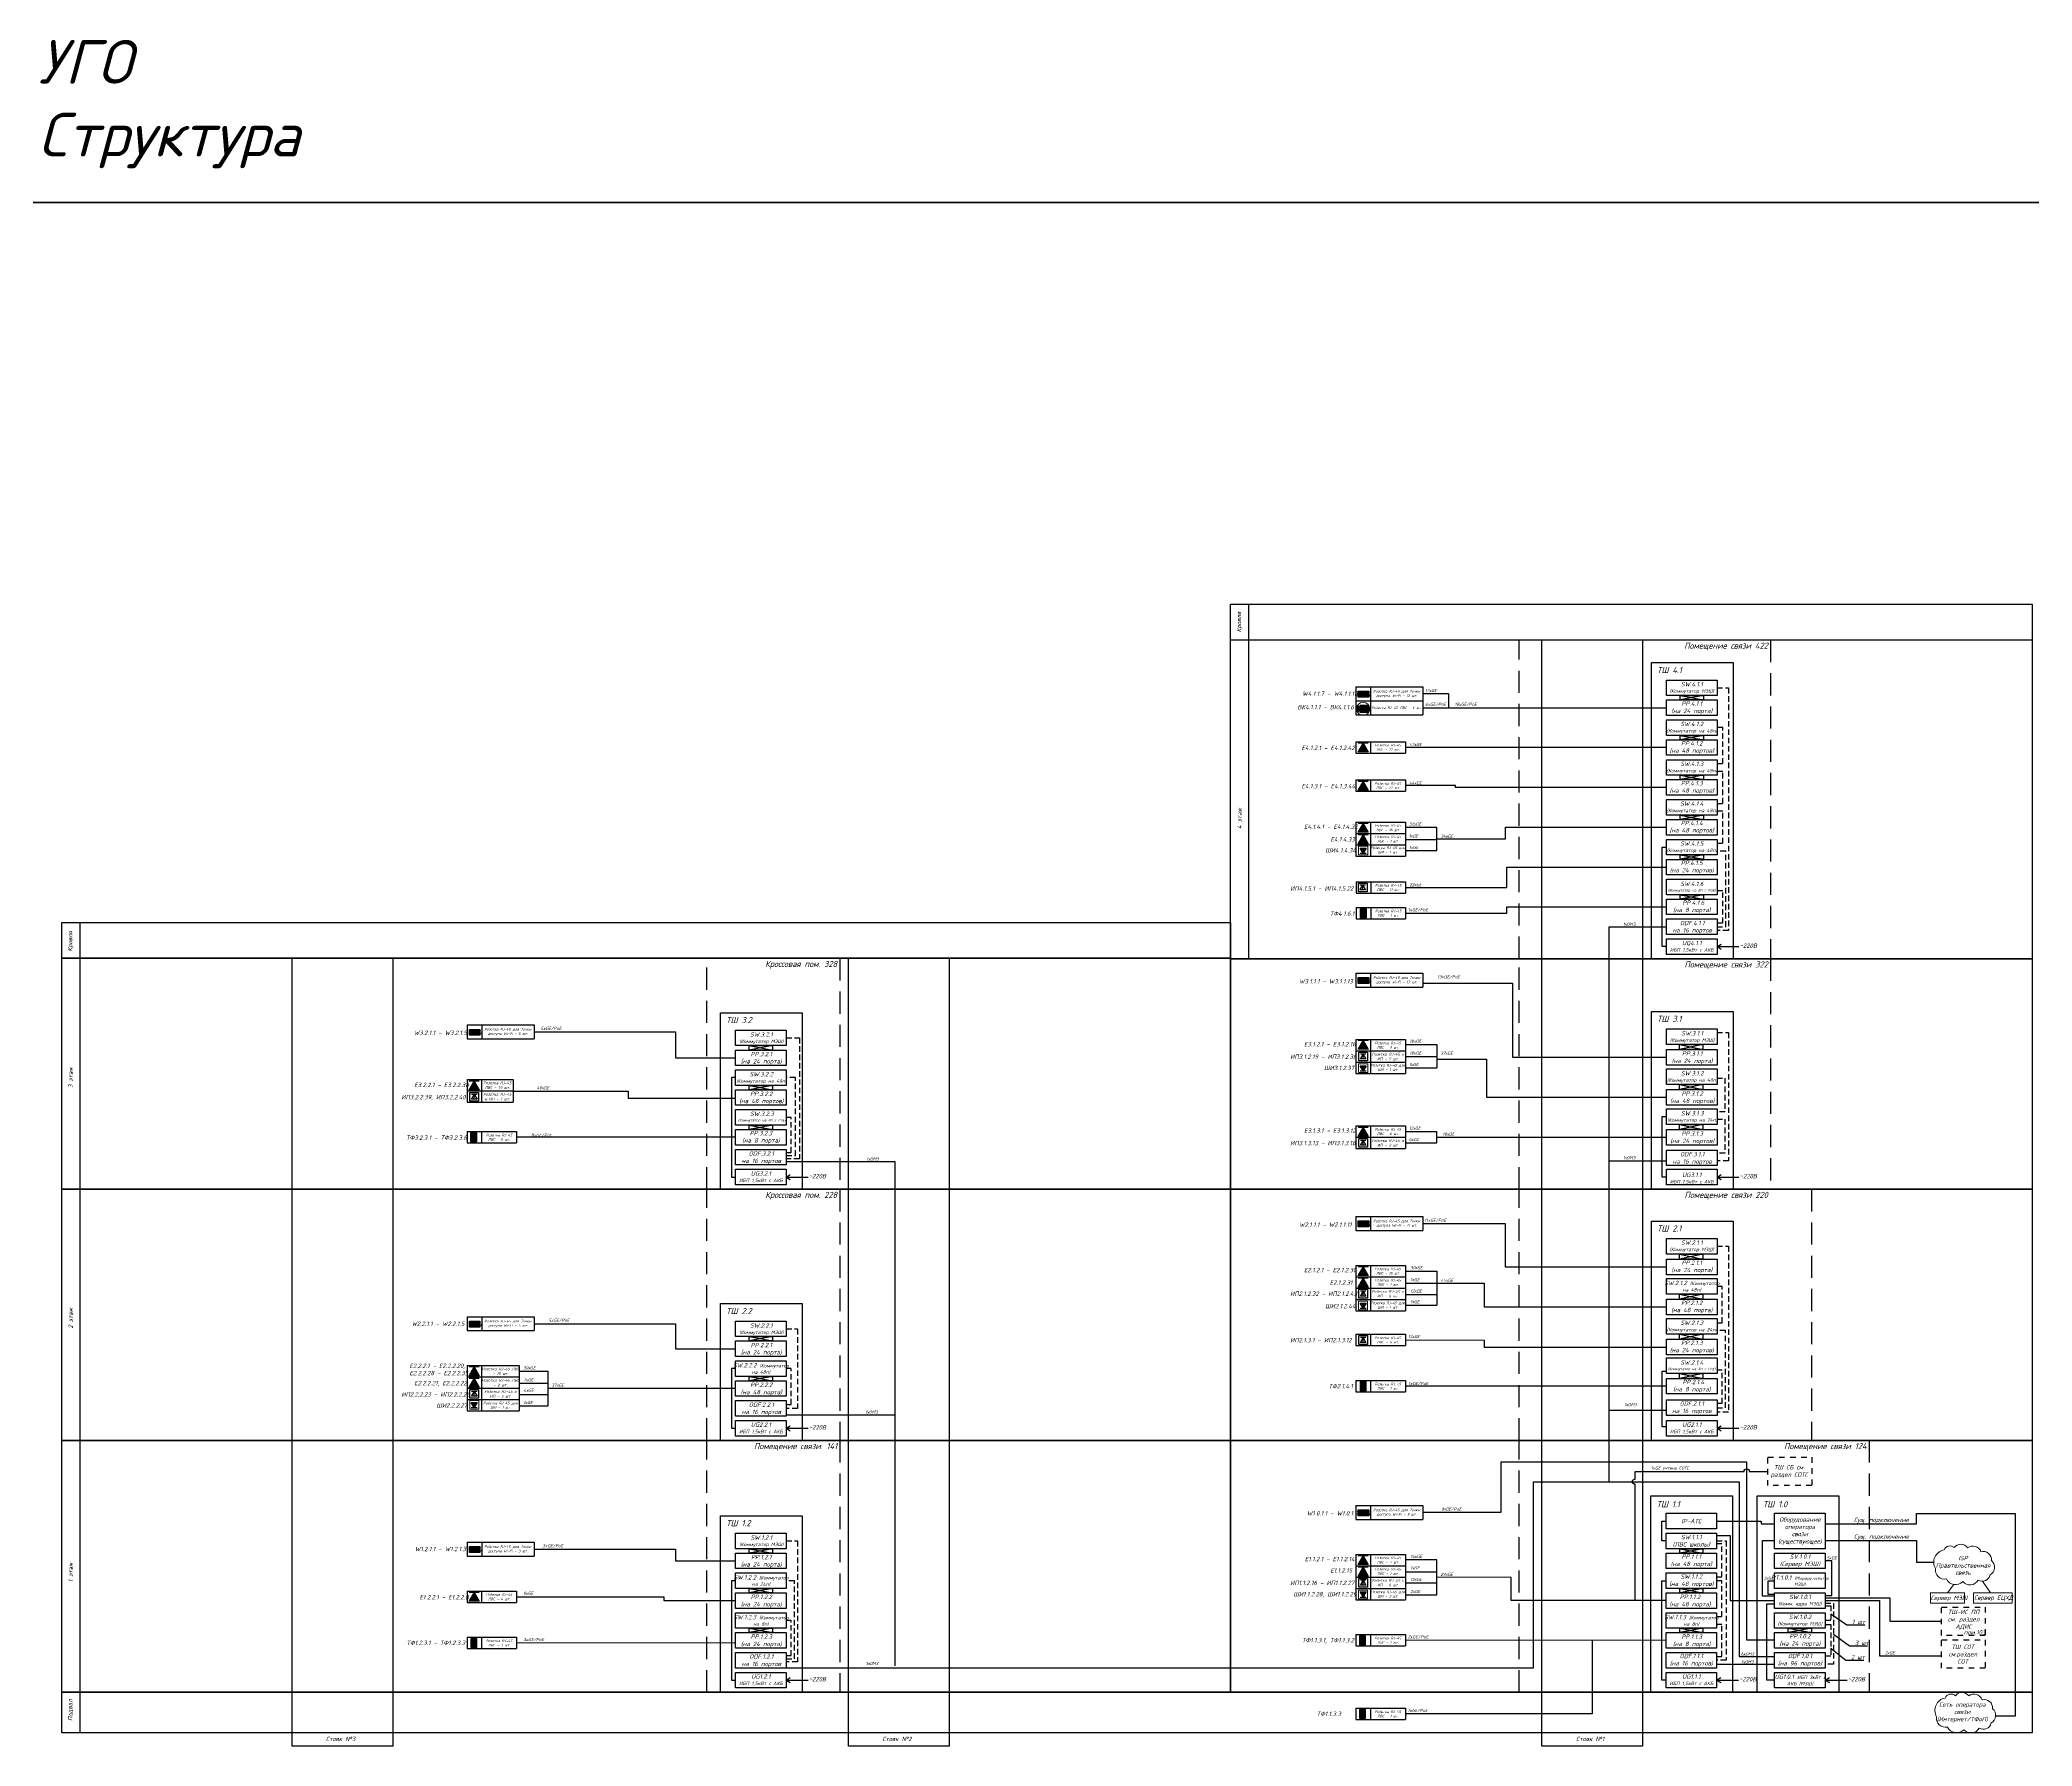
# Model space of a CAD drawing. Extents: x -260425 to 1294666, y -169889 to -2349.
# Drawn here: x 6978 to 121169, y -100138 to -2356 of the extents above; entities that cross this region are included whole.
import ezdxf
from ezdxf import colors
from ezdxf.entities.mleader import LeaderData, LeaderLine
from ezdxf.math import Vec2, Vec3

# ---------------------------------------------------------------- set-up
doc = ezdxf.new("R2010")
doc.units = 0
doc.header["$LTSCALE"] = 100
doc.set_wipeout_variables(frame=1)
for name, pattern in [('DASHED', [19.05, 12.7, -6.35]), ('HIDDEN2', [4.7625, 3.175, -1.5875]), ('АР ТХ$0$Штрих', [6.35, 3.175, -3.175])]:
    doc.linetypes.add(name, pattern=pattern)
doc.layers.get('Defpoints').update_dxf_attribs({"color": 42})
for name, color, linetype, lineweight in [('АП_АСУ_ОсновнаяТолстая', 7, 'Continuous', 30), ('АП_АСУ_ОсновнаяТонкая', 7, 'Continuous', 25), ('АПС_текст', 7, 'Continuous', 13), ('СКС-РОЗЕТКИ', 7, 'Continuous', 50), ('СС_СКС-РОЗЕТКИ', 7, 'Continuous', 50), ('СС_СКС_Кабель', 6, 'Continuous', 30), ('СС_СКС_Оборудование', 6, 'Continuous', 30), ('СС_Схема', 7, 'Continuous', 30)]:
    doc.layers.add(name, color=color, linetype=linetype, lineweight=lineweight)
doc.styles.add('1ISOCPEUR', font='isocpeui.ttf', dxfattribs={"height": 250})
doc.styles.add('ISOCPEUR', font='isocpeui.ttf', dxfattribs={"height": 2.5})

# ---------------------------------------------------------------- blocks, each defined once
blk = doc.blocks.new('*T87')
at = {"layer": 'АП_АСУ_ОсновнаяТолстая', "color": 0, "linetype": 'ByBlock', "lineweight": -2, "transparency": 16777216}
for p, q in [((0, 0), (2833, 0)), ((0, 0), (0, -1950)), ((833, 0), (833, -1950)), ((2833, 0), (2833, -1950)), ((0, -650), (2833, -650)), ((0, -1300), (2833, -1300)), ((0, -1950), (2833, -1950))]:
    blk.add_line(p, q, dxfattribs=at)
at = {"layer": 'АП_АСУ_ОсновнаяТолстая', "color": 0, "transparency": 16777216, "char_height": 150, "width": 1800, "style": '1ISOCPEUR'}
for s, insert, attachment_point in [('Розетка RJ-45 ЛВС - 16 шт.', (1833, -325), 5), ('Розетка RJ-45 ЛВС - 1 шт.', (1833, -975), 5), ('Розетка RJ-45 для ШИ - 1 шт.', (1833, -1400), 2)]:
    blk.add_mtext(s, dxfattribs=dict(at, insert=insert, attachment_point=attachment_point))
blk = doc.blocks.new('*U74')
at = {"true_color": 0xffffff, "transparency": 33554687}
h = blk.add_hatch(color=7, dxfattribs=at)
h.dxf.hatch_style = 1
h.paths.add_polyline_path([(0, 338), (0, 0), (599, 0), (599, 338)])
at = {"color": 0}
blk.add_lwpolyline([(0, 338), (599, 338), (599, 0), (0, 0)], close=True, dxfattribs=at)
at = {"color": 0, "insert": (13, 300), "char_height": 250, "attachment_point": 1, "style": '1ISOCPEUR'}
blk.add_mtext_dynamic_manual_height_columns('WiFi', width=599, gutter_width=1250, heights=[0], dxfattribs=at)
at = {"color": 18, "true_color": 0x000000, "style": '1ISOCPEUR'}
blk.add_attdef('НАЗВАНИЕ', (-131, 420), '', height=250, dxfattribs=at)
blk = doc.blocks.new('Розетка 1хRJ45')
at = {"true_color": 0xffffff, "transparency": 33554687}
h = blk.add_hatch(color=7, dxfattribs=at)
h.dxf.hatch_style = 1
h.paths.add_polyline_path([(273, 158), (0, 0), (273, -158)])
at = {"color": 0, "lineweight": 30}
for p, q in [((0, 0), (273, 158)), ((0, 158), (0, -158)), ((273, -158), (0, 0)), ((273, 158), (273, -158))]:
    blk.add_line(p, q, dxfattribs=at)
at = {"style": '1ISOCPEUR', "oblique": 15, "width": 0.8, "flags": 8}
blk.add_attdef('ПОЗ.', (311, -106), '', height=250, dxfattribs=at)
blk = doc.blocks.new('порт ШИ')
at = {"layer": 'АП_АСУ_ОсновнаяТонкая', "color": 3, "lineweight": 0, "ltscale": 50}
blk.add_lwpolyline([(-240, 462), (240, 462), (240, 0), (-240, 0)], close=True, dxfattribs=at)
at = {"layer": 'АП_АСУ_ОсновнаяТонкая', "color": 3, "lineweight": 0, "ltscale": 50, "rotation": 90}
blk.add_blockref('Розетка 1хRJ45', (0, 87), dxfattribs=at)
blk = doc.blocks.new('*U72')
at = {"color": 0}
for p, q in [((0, -38), (0, 462)), ((0, 462), (500, 462)), ((92, 76), (250, 348)), ((407, 348), (92, 348)), ((407, 76), (92, 76)), ((250, 348), (407, 76)), ((250, 76), (250, 348)), ((500, 462), (500, -38)), ((500, -38), (0, -38))]:
    blk.add_line(p, q, dxfattribs=at)
blk = doc.blocks.new('*T88')
at = {"layer": 'АП_АСУ_ОсновнаяТолстая', "color": 0, "linetype": 'ByBlock', "lineweight": -2, "transparency": 16777216}
for p, q in [((0, 0), (3836, 0)), ((0, 0), (0, -800)), ((836, 0), (836, -800)), ((3836, 0), (3836, -800)), ((0, -800), (3836, -800))]:
    blk.add_line(p, q, dxfattribs=at)
at = {"layer": 'АП_АСУ_ОсновнаяТолстая', "color": 0, "transparency": 16777216, "insert": (2336, -400), "char_height": 150, "width": 2800, "attachment_point": 5, "style": '1ISOCPEUR'}
blk.add_mtext('Розетка RJ-45 для Точки доступа Wi-Fi - 13 шт.', dxfattribs=at)
blk = doc.blocks.new('*T89')
at = {"layer": 'АП_АСУ_ОсновнаяТолстая', "color": 0, "linetype": 'ByBlock', "lineweight": -2, "transparency": 16777216}
for p, q in [((0, 0), (2833, 0)), ((0, 0), (0, -1950)), ((833, 0), (833, -1950)), ((2833, 0), (2833, -1950)), ((0, -650), (2833, -650)), ((0, -1300), (2833, -1300)), ((0, -1950), (2833, -1950))]:
    blk.add_line(p, q, dxfattribs=at)
at = {"layer": 'АП_АСУ_ОсновнаяТолстая', "color": 0, "transparency": 16777216, "style": '1ISOCPEUR'}
for s, insert, char_height, width, attachment_point in [('Розетка RJ-45 к ИП - 9 шт.', (1833, -975), 160, 1997.6, 5), ('Розетка RJ-45 ЛВС - 9 шт.', (1833, -325), 150, 1800, 5), ('Розетка RJ-45 для ШИ - 1 шт.', (1833, -1400), 150, 1800, 2)]:
    blk.add_mtext(s, dxfattribs=dict(at, insert=insert, char_height=char_height, width=width, attachment_point=attachment_point))
blk = doc.blocks.new('*U71')
at = {"true_color": 0xffffff, "transparency": 33554687}
h = blk.add_hatch(color=7, dxfattribs=at)
h.dxf.hatch_style = 1
h.paths.add_polyline_path([(157, 273), (0, 273), (157, 0)])
h.paths.add_polyline_path([(315, 273), (157, 273), (157, 0)])
at = {"color": 0}
for p, q in [((0, 273), (315, 273)), ((157, 0), (0, 273)), ((0, 0), (315, 0)), ((315, 273), (157, 0)), ((157, 273), (157, 0))]:
    blk.add_line(p, q, dxfattribs=at)
blk = doc.blocks.new('*T99')
at = {"layer": 'АП_АСУ_ОсновнаяТолстая', "color": 0, "linetype": 'ByBlock', "lineweight": -2, "transparency": 16777216}
for p, q in [((0, 0), (2833, 0)), ((0, 0), (0, -1300)), ((833, 0), (833, -1300)), ((2833, 0), (2833, -1300)), ((0, -650), (2833, -650)), ((0, -1300), (2833, -1300))]:
    blk.add_line(p, q, dxfattribs=at)
at = {"layer": 'АП_АСУ_ОсновнаяТолстая', "color": 0, "transparency": 16777216, "attachment_point": 5, "style": '1ISOCPEUR'}
for s, insert, char_height, width in [('Розетка RJ-45 к ИП - 3 шт.', (1833, -975), 160, 1997.6), ('Розетка RJ-45 ЛВС - 6 шт.', (1833, -325), 150, 1800)]:
    blk.add_mtext(s, dxfattribs=dict(at, insert=insert, char_height=char_height, width=width))
blk = doc.blocks.new('*T100')
at = {"layer": 'АП_АСУ_ОсновнаяТолстая', "color": 0, "linetype": 'ByBlock', "lineweight": -2, "transparency": 16777216}
for p, q in [((0, 0), (2992, 0)), ((0, 0), (0, -2600)), ((833, 0), (833, -2600)), ((2992, 0), (2992, -2600)), ((0, -650), (2992, -650)), ((0, -1300), (2992, -1300)), ((0, -1950), (2992, -1950)), ((0, -2600), (2992, -2600))]:
    blk.add_line(p, q, dxfattribs=at)
at = {"layer": 'АП_АСУ_ОсновнаяТолстая', "color": 0, "transparency": 16777216, "width": 1958.33, "attachment_point": 5, "style": '1ISOCPEUR'}
for s, insert, char_height in [('Розетка RJ-45 ЛВС - 15 шт.', (1913, -325), 160), ('Розетка RJ-45 ЛВС - 2 шт.', (1913, -975), 160), ('Розетка RJ-45 для ШИ - 1 шт.', (1913, -2275), 150), ('Розетка RJ-45 к ИП - 2 шт.', (1913, -1625), 160)]:
    blk.add_mtext(s, dxfattribs=dict(at, insert=insert, char_height=char_height))
blk = doc.blocks.new('панель приема видеодомофона')
blk.add_wipeout([(0, 10), (7, 10), (7, 0), (0, 0)])
at = {"true_color": 0xffffff, "transparency": 33554687}
h = blk.add_hatch(color=7, dxfattribs=at)
h.dxf.hatch_style = 1
h.paths.add_polyline_path([(7, 10), (3.5, 10), (0, 10), (0, 5), (0, 0), (3.5, 0), (7, 0), (7, 5)])
h.paths.add_polyline_path([(3.1, 8.8), (3.1, 1.7), (0.8, 1.7), (0.8, 8.8)], flags=16)
h.paths.add_polyline_path([(3.6, 8.8), (6.6, 8.8), (6.6, 5.6), (3.6, 5.6)], flags=16)
h.paths.add_polyline_path([(4.5, 4.2, -1), (4, 4.2, -1)], flags=16)
h.paths.add_polyline_path([(5.4, 4.2, -1), (4.9, 4.2, -1)], flags=16)
h.paths.add_polyline_path([(6.4, 4.2, -1), (5.8, 4.2, -1)], flags=16)
h.paths.add_polyline_path([(4.5, 3.2, -1), (4, 3.2, -1)], flags=16)
h.paths.add_polyline_path([(5.4, 3.2, -1), (4.9, 3.2, -1)], flags=16)
h.paths.add_polyline_path([(6.4, 3.2, -1), (5.8, 3.2, -1)], flags=16)
h.paths.add_polyline_path([(4.5, 2.2, -1), (4, 2.2, -1)], flags=16)
h.paths.add_polyline_path([(5.4, 2.2, -1), (4.9, 2.2, -1)], flags=16)
h.paths.add_polyline_path([(6.4, 2.2, -1), (5.8, 2.2, -1)], flags=16)
h = blk.add_hatch(color=7, dxfattribs=at)
h.dxf.hatch_style = 1
h.paths.add_polyline_path([(3.1, 8.8), (0.8, 8.8), (0.8, 1.7), (3.1, 1.7)])
h.paths.add_polyline_path([(6.6, 8.8), (3.6, 8.8), (3.6, 5.6), (6.6, 5.6)])
h = blk.add_hatch(color=0)
h.dxf.hatch_style = 1
h.paths.add_polyline_path([(4, 4.2, 1), (4.5, 4.2, 1)])
h = blk.add_hatch(color=0)
h.dxf.hatch_style = 1
h.paths.add_polyline_path([(4, 3.2, 1), (4.5, 3.2, 1)])
h = blk.add_hatch(color=0)
h.dxf.hatch_style = 1
h.paths.add_polyline_path([(4, 2.2, 1), (4.5, 2.2, 1)])
h = blk.add_hatch(color=0)
h.dxf.hatch_style = 1
h.paths.add_polyline_path([(4.9, 4.2, 1), (5.4, 4.2, 1)])
h = blk.add_hatch(color=0)
h.dxf.hatch_style = 1
h.paths.add_polyline_path([(4.9, 3.2, 1), (5.4, 3.2, 1)])
h = blk.add_hatch(color=0)
h.dxf.hatch_style = 1
h.paths.add_polyline_path([(4.9, 2.2, 1), (5.4, 2.2, 1)])
h = blk.add_hatch(color=0)
h.dxf.hatch_style = 1
h.paths.add_polyline_path([(5.8, 4.2, 1), (6.4, 4.2, 1)])
h = blk.add_hatch(color=0)
h.dxf.hatch_style = 1
h.paths.add_polyline_path([(5.8, 3.2, 1), (6.4, 3.2, 1)])
h = blk.add_hatch(color=0)
h.dxf.hatch_style = 1
h.paths.add_polyline_path([(5.8, 2.2, 1), (6.4, 2.2, 1)])
at = {"color": 0, "lineweight": 30}
blk.add_lwpolyline([(0, 0), (3.5, 0), (7, 0), (7, 5), (7, 10), (3.5, 10), (0, 10), (0, 5)], close=True, dxfattribs=at)
at = {"color": 0}
for points in [[(0.8, 1.7), (3.1, 1.7), (3.1, 8.8), (0.8, 8.8)], [(3.6, 8.8), (6.6, 8.8), (6.6, 5.6), (3.6, 5.6)]]:
    blk.add_lwpolyline(points, close=True, dxfattribs=at)
for centre in [(4.3, 4.2), (4.3, 3.2), (4.3, 2.2), (5.2, 4.2), (5.2, 3.2), (5.2, 2.2), (6.1, 4.2), (6.1, 3.2), (6.1, 2.2)]:
    blk.add_circle(centre, 0.266, dxfattribs=at)
blk = doc.blocks.new('*U70')
at = {"color": 3, "lineweight": 30}
blk.add_lwpolyline([(138, -539), (-277, 62), (174, 375), (590, -226)], close=True, dxfattribs=at)
at = {"color": 0, "lineweight": 0}
blk.add_wipeout([(-277, 62), (174, 375), (590, -226), (138, -539)], dxfattribs=at)
blk.add_hatch(color=3).paths.add_polyline_path([(-391, 226), (-51, 218), (61, 539)])
at = {"lineweight": 30}
h = blk.add_hatch(color=3, dxfattribs=at)
h.dxf.hatch_style = 1
h.paths.add_polyline_path([(174, 375), (-277, 62), (138, -539), (590, -226)])
at = {"color": 3, "lineweight": 30}
for points in [[(-391, 226), (61, 539)], [(-391, 226), (-51, 218), (61, 539)]]:
    blk.add_lwpolyline(points, dxfattribs=at)
at = {"color": 3, "lineweight": 0}
blk.add_circle((100, 0), 540, dxfattribs=at)
blk = doc.blocks.new('*T84')
at = {"layer": 'АП_АСУ_ОсновнаяТолстая', "color": 0, "linetype": 'ByBlock', "lineweight": -2, "transparency": 16777216}
for p, q in [((0, 0), (3836, 0)), ((0, 0), (0, -1600)), ((836, 0), (836, -1600)), ((3836, 0), (3836, -1600)), ((0, -800), (3836, -800)), ((0, -1600), (3836, -1600))]:
    blk.add_line(p, q, dxfattribs=at)
at = {"layer": 'АП_АСУ_ОсновнаяТолстая', "color": 0, "transparency": 16777216, "char_height": 150, "width": 2800, "attachment_point": 5, "style": '1ISOCPEUR'}
for s, insert in [('Розетка RJ-45 ЛВС - 6 шт.', (2336, -1200)), ('Розетка RJ-45 для Точки доступа Wi-Fi - 12 шт.', (2336, -400))]:
    blk.add_mtext(s, dxfattribs=dict(at, insert=insert))
blk = doc.blocks.new('*T85')
at = {"layer": 'АП_АСУ_ОсновнаяТолстая', "color": 0, "linetype": 'ByBlock', "lineweight": -2, "transparency": 16777216}
for p, q in [((0, 0), (3836, 0)), ((0, 0), (0, -800)), ((836, 0), (836, -800)), ((3836, 0), (3836, -800)), ((0, -800), (3836, -800))]:
    blk.add_line(p, q, dxfattribs=at)
at = {"layer": 'АП_АСУ_ОсновнаяТолстая', "color": 0, "transparency": 16777216, "insert": (2336, -400), "char_height": 150, "width": 2800, "attachment_point": 5, "style": '1ISOCPEUR'}
blk.add_mtext('Розетка RJ-45 для Точки доступа Wi-Fi - 11 шт.', dxfattribs=at)
blk = doc.blocks.new('*T86')
at = {"layer": 'АП_АСУ_ОсновнаяТолстая', "color": 0, "linetype": 'ByBlock', "lineweight": -2, "transparency": 16777216}
for p, q in [((0, 0), (3836, 0)), ((0, 0), (0, -800)), ((836, 0), (836, -800)), ((3836, 0), (3836, -800)), ((0, -800), (3836, -800))]:
    blk.add_line(p, q, dxfattribs=at)
at = {"layer": 'АП_АСУ_ОсновнаяТолстая', "color": 0, "transparency": 16777216, "insert": (2336, -400), "char_height": 150, "width": 2800, "attachment_point": 5, "style": '1ISOCPEUR'}
blk.add_mtext('Розетка RJ-45 для Точки доступа Wi-Fi - 5 шт.', dxfattribs=at)
blk = doc.blocks.new('*T94')
at = {"layer": 'АП_АСУ_ОсновнаяТолстая', "color": 0, "linetype": 'ByBlock', "lineweight": -2, "transparency": 16777216}
for p, q in [((0, 0), (3836, 0)), ((0, 0), (0, -800)), ((836, 0), (836, -800)), ((3836, 0), (3836, -800)), ((0, -800), (3836, -800))]:
    blk.add_line(p, q, dxfattribs=at)
at = {"layer": 'АП_АСУ_ОсновнаяТолстая', "color": 0, "transparency": 16777216, "insert": (2336, -400), "char_height": 150, "width": 2800, "attachment_point": 5, "style": '1ISOCPEUR'}
blk.add_mtext('Розетка RJ-45 для Точки доступа Wi-Fi - 9 шт.', dxfattribs=at)
blk = doc.blocks.new('*T95')
at = {"layer": 'АП_АСУ_ОсновнаяТолстая', "color": 0, "linetype": 'ByBlock', "lineweight": -2, "transparency": 16777216}
for p, q in [((0, 0), (2833, 0)), ((0, 0), (0, -2600)), ((833, 0), (833, -2600)), ((2833, 0), (2833, -2600)), ((0, -650), (2833, -650)), ((0, -1300), (2833, -1300)), ((0, -1950), (2833, -1950)), ((0, -2600), (2833, -2600))]:
    blk.add_line(p, q, dxfattribs=at)
at = {"layer": 'АП_АСУ_ОсновнаяТолстая', "color": 0, "transparency": 16777216, "attachment_point": 5, "style": '1ISOCPEUR'}
for s, insert, char_height, width in [('Розетка RJ-45 ЛВС - 7 шт.', (1833, -325), 150, 1800), ('Розетка RJ-45 ЛВС - 1 шт.', (1833, -975), 150, 1800), ('Розетка RJ-45 для ШИ - 2 шт.', (1833, -2275), 150, 1800), ('Розетка RJ-45 к ИП - 6 шт.', (1833, -1625), 160, 1997.6)]:
    blk.add_mtext(s, dxfattribs=dict(at, insert=insert, char_height=char_height, width=width))
blk = doc.blocks.new('*T96')
at = {"layer": 'АП_АСУ_ОсновнаяТолстая', "color": 0, "linetype": 'ByBlock', "lineweight": -2, "transparency": 16777216}
for p, q in [((0, 0), (2833, 0)), ((0, 0), (0, -1950)), ((833, 0), (833, -1950)), ((2833, 0), (2833, -1950)), ((0, -650), (2833, -650)), ((0, -1300), (2833, -1300)), ((0, -1950), (2833, -1950))]:
    blk.add_line(p, q, dxfattribs=at)
at = {"layer": 'АП_АСУ_ОсновнаяТолстая', "color": 0, "transparency": 16777216, "attachment_point": 5, "style": '1ISOCPEUR'}
for s, insert, char_height, width in [('Розетка RJ-45 ЛВС - 15 шт.', (1833, -325), 150, 1800), ('Розетка RJ-45 ЛВС - 1 шт.', (1833, -975), 150, 1800), ('Розетка RJ-45 к ИП - 6 шт.', (1833, -1625), 160, 1997.6)]:
    blk.add_mtext(s, dxfattribs=dict(at, insert=insert, char_height=char_height, width=width))
blk = doc.blocks.new('*T97')
at = {"layer": 'АП_АСУ_ОсновнаяТолстая', "color": 0, "linetype": 'ByBlock', "lineweight": -2, "transparency": 16777216}
for p, q in [((0, 0), (2833, 0)), ((0, 0), (0, -650)), ((833, 0), (833, -650)), ((2833, 0), (2833, -650)), ((0, -650), (2833, -650))]:
    blk.add_line(p, q, dxfattribs=at)
at = {"layer": 'АП_АСУ_ОсновнаяТолстая', "color": 0, "transparency": 16777216, "insert": (1833, -325), "char_height": 150, "width": 1800, "attachment_point": 5, "style": '1ISOCPEUR'}
blk.add_mtext('Розетка RJ-45 ЛВС - 4 шт.', dxfattribs=at)
blk = doc.blocks.new('*T98')
at = {"layer": 'АП_АСУ_ОсновнаяТолстая', "color": 0, "linetype": 'ByBlock', "lineweight": -2, "transparency": 16777216}
for p, q in [((0, 0), (2833, 0)), ((0, 0), (0, -650)), ((833, 0), (833, -650)), ((2833, 0), (2833, -650)), ((0, -650), (2833, -650))]:
    blk.add_line(p, q, dxfattribs=at)
at = {"layer": 'АП_АСУ_ОсновнаяТолстая', "color": 0, "transparency": 16777216, "insert": (1833, -325), "char_height": 150, "width": 1800, "attachment_point": 5, "style": '1ISOCPEUR'}
blk.add_mtext('Розетка RJ-45 ЛВС - 3 шт.', dxfattribs=at)
blk = doc.blocks.new('*T90')
at = {"layer": 'АП_АСУ_ОсновнаяТолстая', "color": 0, "linetype": 'ByBlock', "lineweight": -2, "transparency": 16777216}
for p, q in [((0, 0), (2833, 0)), ((0, 0), (0, -650)), ((833, 0), (833, -650)), ((2833, 0), (2833, -650)), ((0, -650), (2833, -650))]:
    blk.add_line(p, q, dxfattribs=at)
at = {"layer": 'АП_АСУ_ОсновнаяТолстая', "color": 0, "transparency": 16777216, "insert": (1833, -325), "char_height": 150, "width": 1800, "attachment_point": 5, "style": '1ISOCPEUR'}
blk.add_mtext('Розетка RJ-45 ЛВС - 1 шт.', dxfattribs=at)
blk = doc.blocks.new('*T91')
at = {"layer": 'АП_АСУ_ОсновнаяТолстая', "color": 0, "linetype": 'ByBlock', "lineweight": -2, "transparency": 16777216}
for p, q in [((0, 0), (2833, 0)), ((0, 0), (0, -650)), ((833, 0), (833, -650)), ((2833, 0), (2833, -650)), ((0, -650), (2833, -650))]:
    blk.add_line(p, q, dxfattribs=at)
at = {"layer": 'АП_АСУ_ОсновнаяТолстая', "color": 0, "transparency": 16777216, "insert": (1833, -325), "char_height": 150, "width": 1800, "attachment_point": 5, "style": '1ISOCPEUR'}
blk.add_mtext('Розетка RJ-45 ЛВС - 1 шт.', dxfattribs=at)
blk = doc.blocks.new('*T92')
at = {"layer": 'АП_АСУ_ОсновнаяТолстая', "color": 0, "linetype": 'ByBlock', "lineweight": -2, "transparency": 16777216}
for p, q in [((0, 0), (2833, 0)), ((0, 0), (0, -650)), ((833, 0), (833, -650)), ((2833, 0), (2833, -650)), ((0, -650), (2833, -650))]:
    blk.add_line(p, q, dxfattribs=at)
at = {"layer": 'АП_АСУ_ОсновнаяТолстая', "color": 0, "transparency": 16777216, "insert": (1833, -325), "char_height": 150, "width": 1800, "attachment_point": 5, "style": '1ISOCPEUR'}
blk.add_mtext('Розетка RJ-45 ЛВС - 11 шт.', dxfattribs=at)
blk = doc.blocks.new('*T93')
at = {"layer": 'АП_АСУ_ОсновнаяТолстая', "color": 0, "linetype": 'ByBlock', "lineweight": -2, "transparency": 16777216}
for p, q in [((0, 0), (2833, 0)), ((0, 0), (0, -650)), ((833, 0), (833, -650)), ((2833, 0), (2833, -650)), ((0, -650), (2833, -650))]:
    blk.add_line(p, q, dxfattribs=at)
at = {"layer": 'АП_АСУ_ОсновнаяТолстая', "color": 0, "transparency": 16777216, "insert": (1833, -325), "char_height": 150, "width": 1800, "attachment_point": 5, "style": '1ISOCPEUR'}
blk.add_mtext('Розетка RJ-45 ЛВС - 21 шт.', dxfattribs=at)
blk = doc.blocks.new('*T75')
at = {"layer": 'АП_АСУ_ОсновнаяТолстая', "color": 0, "linetype": 'ByBlock', "lineweight": -2, "transparency": 16777216}
for p, q in [((0, 0), (2833, 0)), ((0, 0), (0, -650)), ((833, 0), (833, -650)), ((2833, 0), (2833, -650)), ((0, -650), (2833, -650))]:
    blk.add_line(p, q, dxfattribs=at)
at = {"layer": 'АП_АСУ_ОсновнаяТолстая', "color": 0, "transparency": 16777216, "insert": (1833, -325), "char_height": 150, "width": 1800, "attachment_point": 5, "style": '1ISOCPEUR'}
blk.add_mtext('Розетка RJ-45 ЛВС - 22 шт.', dxfattribs=at)
blk = doc.blocks.new('*T76')
at = {"layer": 'АП_АСУ_ОсновнаяТолстая', "color": 0, "linetype": 'ByBlock', "lineweight": -2, "transparency": 16777216}
for p, q in [((0, 0), (2833, 0)), ((0, 0), (0, -650)), ((833, 0), (833, -650)), ((2833, 0), (2833, -650)), ((0, -650), (2833, -650))]:
    blk.add_line(p, q, dxfattribs=at)
at = {"layer": 'АП_АСУ_ОсновнаяТолстая', "color": 0, "transparency": 16777216, "insert": (1833, -325), "char_height": 150, "width": 1800, "attachment_point": 5, "style": '1ISOCPEUR'}
blk.add_mtext('Розетка RJ-45 ЛВС - 1 шт.', dxfattribs=at)
blk = doc.blocks.new('*T77')
at = {"layer": 'АП_АСУ_ОсновнаяТолстая', "color": 0, "linetype": 'ByBlock', "lineweight": -2, "transparency": 16777216}
for p, q in [((0, 0), (2633, 0)), ((0, 0), (0, -658)), ((833, 0), (833, -658)), ((2633, 0), (2633, -658)), ((0, -658), (2633, -658))]:
    blk.add_line(p, q, dxfattribs=at)
at = {"layer": 'АП_АСУ_ОсновнаяТолстая', "color": 0, "transparency": 16777216, "insert": (1733, -329), "char_height": 160, "width": 1797.6, "attachment_point": 5, "style": '1ISOCPEUR'}
blk.add_mtext('Розетка RJ-45 ЛВС - 19 шт.', dxfattribs=at)
blk = doc.blocks.new('*T78')
at = {"layer": 'АП_АСУ_ОсновнаяТолстая', "color": 0, "linetype": 'ByBlock', "lineweight": -2, "transparency": 16777216}
for p, q in [((0, 0), (3836, 0)), ((0, 0), (0, -800)), ((836, 0), (836, -800)), ((3836, 0), (3836, -800)), ((0, -800), (3836, -800))]:
    blk.add_line(p, q, dxfattribs=at)
at = {"layer": 'АП_АСУ_ОсновнаяТолстая', "color": 0, "transparency": 16777216, "insert": (2336, -400), "char_height": 150, "width": 2800, "attachment_point": 5, "style": '1ISOCPEUR'}
blk.add_mtext('Розетка RJ-45 для Точки доступа Wi-Fi - 5 шт.', dxfattribs=at)
blk = doc.blocks.new('*T79')
at = {"layer": 'АП_АСУ_ОсновнаяТолстая', "color": 0, "linetype": 'ByBlock', "lineweight": -2, "transparency": 16777216}
for p, q in [((0, 0), (2833, 0)), ((0, 0), (0, -650)), ((833, 0), (833, -650)), ((2833, 0), (2833, -650)), ((0, -650), (2833, -650))]:
    blk.add_line(p, q, dxfattribs=at)
at = {"layer": 'АП_АСУ_ОсновнаяТолстая', "color": 0, "transparency": 16777216, "insert": (1833, -325), "char_height": 150, "width": 1800, "attachment_point": 5, "style": '1ISOCPEUR'}
blk.add_mtext('Розетка RJ-45 ЛВС - 8 шт.', dxfattribs=at)
blk = doc.blocks.new('*T80')
at = {"layer": 'АП_АСУ_ОсновнаяТолстая', "color": 0, "linetype": 'ByBlock', "lineweight": -2, "transparency": 16777216}
for p, q in [((0, 0), (2833, 0)), ((0, 0), (0, -650)), ((833, 0), (833, -650)), ((2833, 0), (2833, -650)), ((0, -650), (2833, -650))]:
    blk.add_line(p, q, dxfattribs=at)
at = {"layer": 'АП_АСУ_ОсновнаяТолстая', "color": 0, "transparency": 16777216, "insert": (1833, -325), "char_height": 150, "width": 1800, "attachment_point": 5, "style": '1ISOCPEUR'}
blk.add_mtext('Розетка RJ-45 ЛВС - 6 шт.', dxfattribs=at)
blk = doc.blocks.new('*T81')
at = {"layer": 'АП_АСУ_ОсновнаяТолстая', "color": 0, "linetype": 'ByBlock', "lineweight": -2, "transparency": 16777216}
for p, q in [((0, 0), (3836, 0)), ((0, 0), (0, -800)), ((836, 0), (836, -800)), ((3836, 0), (3836, -800)), ((0, -800), (3836, -800))]:
    blk.add_line(p, q, dxfattribs=at)
at = {"layer": 'АП_АСУ_ОсновнаяТолстая', "color": 0, "transparency": 16777216, "insert": (2336, -400), "char_height": 150, "width": 2800, "attachment_point": 5, "style": '1ISOCPEUR'}
blk.add_mtext('Розетка RJ-45 для Точки доступа Wi-Fi - 3 шт.', dxfattribs=at)
blk = doc.blocks.new('_ArchTick')
at = {"color": 0, "linetype": 'ByBlock', "const_width": 0.15}
blk.add_lwpolyline([(-0.5, -0.5), (0.5, 0.5)], dxfattribs=at)
blk = doc.blocks.new('*T82')
at = {"layer": 'АП_АСУ_ОсновнаяТолстая', "color": 0, "linetype": 'ByBlock', "lineweight": -2, "transparency": 16777216}
for p, q in [((0, 0), (2633, 0)), ((0, 0), (0, -650)), ((833, 0), (833, -650)), ((2633, 0), (2633, -650)), ((0, -650), (2633, -650))]:
    blk.add_line(p, q, dxfattribs=at)
at = {"layer": 'АП_АСУ_ОсновнаяТолстая', "color": 0, "transparency": 16777216, "insert": (1733, -325), "char_height": 160, "width": 1600, "attachment_point": 5, "style": '1ISOCPEUR'}
blk.add_mtext('Розетка RJ-45 к ИП - 1 шт.', dxfattribs=at)
blk = doc.blocks.new('*T83')
at = {"layer": 'АП_АСУ_ОсновнаяТолстая', "color": 0, "linetype": 'ByBlock', "lineweight": -2, "transparency": 16777216}
for p, q in [((0, 0), (2833, 0)), ((0, 0), (0, -650)), ((833, 0), (833, -650)), ((2833, 0), (2833, -650)), ((0, -650), (2833, -650))]:
    blk.add_line(p, q, dxfattribs=at)
at = {"layer": 'АП_АСУ_ОсновнаяТолстая', "color": 0, "transparency": 16777216, "insert": (1833, -325), "char_height": 150, "width": 1800, "attachment_point": 5, "style": '1ISOCPEUR'}
blk.add_mtext('Розетка RJ-45 для ШИ - 1 шт.', dxfattribs=at)
blk = doc.blocks.new('*T268')
at = {"layer": 'АП_АСУ_ОсновнаяТолстая', "color": 0, "linetype": 'ByBlock', "lineweight": -2, "transparency": 16777216}
for p, q in [((0, 0), (2833, 0)), ((0, 0), (0, -650)), ((833, 0), (833, -650)), ((2833, 0), (2833, -650)), ((0, -650), (2833, -650))]:
    blk.add_line(p, q, dxfattribs=at)
at = {"layer": 'АП_АСУ_ОсновнаяТолстая', "color": 0, "transparency": 16777216, "insert": (1833, -325), "char_height": 150, "width": 1800, "attachment_point": 5, "style": 'ISOCPEUR'}
blk.add_mtext('Розетка RJ-45 ЛВС - 1 шт.', dxfattribs=at)

msp = doc.modelspace()

# ---------------------------------------------------------------- linework, layer by layer
at = {"color": 7, "linetype": 'АР ТХ$0$Штрих'}
for points in [[(106027.8, -83582), (108540.3, -83582), (108540.3, -85207.2), (106027.8, -85207.2)], [(115972, -92166.4), (118484.5, -92166.4), (118484.5, -93791.6), (115972, -93791.6)], [(115972, -94047.4), (118484.5, -94047.4), (118484.5, -95672.6), (115972, -95672.6)]]:
    msp.add_lwpolyline(points, close=True, dxfattribs=at)
at = {"layer": 'Defpoints', "lineweight": 50}
msp.add_ray((0, -11682.2), (1, 0), dxfattribs=at)
msp.add_ray((0, -11682.2), (1, 0), dxfattribs=at)
at = {"layer": 'АП_АСУ_ОсновнаяТонкая', "lineweight": 0, "ltscale": 50}
for points in [[(115351.2, -91349.9), (117285.8, -91349.9), (117285.8, -91950), (115351.2, -91950)], [(117807.5, -91349.9), (120019.9, -91349.9), (120019.9, -91950), (117807.5, -91950)]]:
    msp.add_lwpolyline(points, close=True, dxfattribs=at)
at = {"layer": 'АПС_текст', "lineweight": 0, "ltscale": 50}
for p, q in [((116680.3, -90878.1), (116318.5, -91349.9)), ((118774.8, -91349.9), (118314.7, -90686.3))]:
    msp.add_line(p, q, dxfattribs=at)
for points in [[(116117.4, -88895.8, -0.52056705), (116702.8, -88762.1, -0.52056705), (117472.1, -88778.8, -0.52056705), (118233.1, -88996.1, -0.52056705), (118835.3, -89506, -0.52056705), (118760, -90325.1, -0.52056705), (118074.2, -90617.6, -0.52056705), (117187.8, -90709.6, -0.52056705), (116251.2, -90559.1, -0.52056705), (115624, -89965.7, -0.52056705), (116117.4, -88895.8)], [(116182.9, -97381, -0.52056705), (116768.3, -97247.2, -0.52056705), (117537.6, -97264, -0.52056705), (118298.6, -97481.3, -0.52056705), (118900.7, -97991.1, -0.52056705), (118825.5, -98810.3, -0.52056705), (118139.7, -99102.8, -0.52056705), (117253.3, -99194.7, -0.52056705), (116316.7, -99044.3, -0.52056705), (115689.5, -98450.9, -0.52056705), (116182.9, -97381)]]:
    msp.add_lwpolyline(points, format="xyb", dxfattribs=at)
at = {"layer": 'СС_СКС_Кабель'}
for p, q in [((86245.6, -40630.8), (100210.8, -40630.8)), ((87039.7, -59929.8), (87039.7, -61269.9)), ((87039.7, -72912.3), (87039.7, -74862.3)), ((36093.3, -78657.2), (36093.3, -80643.1))]:
    msp.add_line(p, q, dxfattribs=at)
at = {"layer": 'СС_СКС_Кабель', "color": 3}
msp.add_line((56007.5, -81162.8), (49757.3, -81175.4), dxfattribs=at)
at = {"layer": 'СС_СКС_Кабель'}
for points in [[(86245.6, -39818.7), (87710.9, -39818.7), (87710.9, -40630.8)], [(100210.8, -42912.1), (85243.5, -42899.6)], [(100210.8, -45195.7), (88113.3, -45195.7), (88113.3, -45093.4), (85243.5, -45093.4)], [(87039.7, -48148), (90973.7, -48148), (90973.7, -47479.4), (100210.8, -47479.4)], [(100210.8, -54321.1), (99970.1, -54321.1), (99970.1, -48623.5), (100210.8, -48623.5)], [(85259.5, -50933), (91066.1, -50933), (91066.1, -49763), (100210.8, -49763)], [(85259.5, -52403.6), (91066.1, -52403.6), (91066.1, -52042), (100210.8, -52042)], [(86245.6, -56409.3), (91379.1, -56409.3), (91379.1, -60663.1), (100210.8, -60663.1)], [(35301.4, -59202.2), (43406.8, -59202.2), (43406.8, -60689.7), (46857.7, -60689.7)], [(87039.7, -60763.9), (89896.2, -60768.2), (89896.2, -62953.6), (100210.8, -62953.6)], [(34099.2, -62602.4), (40689.9, -62602.4), (40689.9, -63010.3), (46857.7, -63010.3)], [(85245.7, -64918.1), (87039.7, -64918.1)], [(99970.1, -67526.8), (99970.1, -64061.5), (100210.8, -64061.5)], [(46857.7, -65244), (34299.2, -65244)], [(87039.7, -65244), (100177, -65244)], [(86245.6, -70187.3), (90971.5, -70187.3), (90971.5, -72675.3), (100210.8, -72675.3)], [(87039.7, -73598.4), (89767.7, -73602.7), (89767.7, -74970.8), (100210.8, -74970.8)], [(35301.4, -75928), (43406.8, -75928), (43406.8, -77364.8), (46857.7, -77364.8)], [(85243.5, -76860.6), (89767.7, -76863.9), (89767.7, -77266.3), (100210.8, -77266.3)], [(100210.8, -81844.6), (99970.1, -81844.6), (99970.1, -78657.7), (100210.8, -78657.7)], [(46857.7, -79643.8), (36093.3, -79650.2)], [(100210.8, -79512.3), (85243.5, -79512.3)], [(35301.4, -88850.8), (43406.8, -88850.8), (43406.8, -89517.8), (46857.7, -89517.8)], [(100184.2, -91796.9), (91302.3, -91796.9), (91302.3, -90464.4), (87039.7, -90459.6)], [(34299.2, -91572.4), (42741.4, -91579.1), (42741.4, -91796.9), (46857.7, -91796.9)], [(46857.7, -94238.3), (34299.2, -94225.8)], [(100184.2, -94075.9), (85243.5, -94072.5)], [(95951.5, -94074.9), (95950.6, -98291.3), (85243.5, -98289.6)]]:
    msp.add_lwpolyline(points, dxfattribs=at)
at = {"layer": 'СС_СКС_Кабель', "color": 3}
for points in [[(96920.1, -66592.7), (96920.1, -53181.6), (100210.8, -53181.6)], [(56007.5, -95537.7), (56007.5, -66654), (49757.3, -66654)], [(96920.1, -84981.9), (96920.1, -66592.7), (100210.8, -66592.7)], [(100210.8, -80910.5), (96920.1, -80910.5)]]:
    msp.add_lwpolyline(points, dxfattribs=at)
at = {"layer": 'СС_Схема', "color": 6}
for p, q in [((100993.2, -39936), (102328.1, -40186)), ((102328.1, -39936), (100993.2, -40186)), ((100993.2, -42215), (102328.1, -42465)), ((102328.1, -42215), (100993.2, -42465)), ((100993.2, -44498.7), (102328.1, -44748.7)), ((102328.1, -44498.7), (100993.2, -44748.7)), ((100993.2, -46782.3), (102328.1, -47032.3)), ((102328.1, -46782.3), (100993.2, -47032.3)), ((100993.2, -49066), (102328.1, -49316)), ((102328.1, -49066), (100993.2, -49316)), ((100993.2, -51347.3), (102328.1, -51597.3)), ((102328.1, -51347.3), (100993.2, -51597.3)), ((47640, -59994.9), (48974.9, -60244.9)), ((48974.9, -59994.9), (47640, -60244.9)), ((100959.4, -59925.3), (102294.3, -60218.4)), ((102294.3, -59925.3), (100959.4, -60218.4)), ((47640, -62274), (48974.9, -62524)), ((48974.9, -62274), (47640, -62524)), ((100959.4, -62215.8), (102294.3, -62508.8)), ((102294.3, -62215.8), (100959.4, -62508.8)), ((47640, -64553), (48974.9, -64803)), ((48974.9, -64553), (47640, -64803)), ((100959.4, -64506.2), (102294.3, -64799.3)), ((102294.3, -64506.2), (100959.4, -64799.3)), ((100210.8, -67526.8), (99970.1, -67526.8)), ((100959.4, -71937.4), (102294.3, -72230.5)), ((102294.3, -71937.4), (100959.4, -72230.5)), ((100959.4, -74233), (102294.3, -74526)), ((102294.3, -74233), (100959.4, -74526)), ((47640, -76670.1), (48974.9, -76920.1)), ((48974.9, -76670.1), (47640, -76920.1)), ((100959.4, -76528.5), (102294.3, -76821.5)), ((102294.3, -76528.5), (100959.4, -76821.5)), ((100959.4, -78774.4), (102294.3, -79067.5)), ((102294.3, -78774.4), (100959.4, -79067.5)), ((47640, -78949.1), (48974.9, -79199.1)), ((48974.9, -78949.1), (47640, -79199.1)), ((47640, -88823.1), (48974.9, -89073.1)), ((48974.9, -88823.1), (47640, -89073.1)), ((100966.6, -88823.1), (102301.4, -89073.1)), ((102301.4, -88823.1), (100966.6, -89073.1)), ((47640, -91102.1), (48974.9, -91352.1)), ((48974.9, -91102.1), (47640, -91352.1)), ((100966.6, -91102.1), (102301.4, -91352.1)), ((102301.4, -91102.1), (100966.6, -91352.1)), ((47640, -93381.1), (48974.9, -93631.1)), ((48974.9, -93381.1), (47640, -93631.1)), ((100966.6, -93381.1), (102301.4, -93631.1)), ((102301.4, -93381.1), (100966.6, -93631.1)), ((107192.8, -93381.1), (108527.6, -93631.1)), ((108527.6, -93381.1), (107192.8, -93631.1))]:
    msp.add_line(p, q, dxfattribs=at)
at = {"layer": 'СС_Схема', "color": 1}
for p, q in [((103110.5, -54321.1), (103345.8, -54178.4)), ((103110.5, -54321.1), (104362.3, -54321.1)), ((103110.5, -54321.1), (103345.8, -54463.8)), ((49757.3, -67526.8), (49992.6, -67384.1)), ((49757.3, -67526.8), (51009.2, -67526.8)), ((49757.3, -67526.8), (49992.6, -67669.5)), ((103110.5, -67526.8), (103345.8, -67384.1)), ((103110.5, -67526.8), (104362.3, -67526.8)), ((103110.5, -67526.8), (103345.8, -67669.5)), ((49757.3, -81922.9), (49992.6, -81780.2)), ((49757.3, -81922.9), (51009.2, -81922.9)), ((49757.3, -81922.9), (49992.6, -82065.6)), ((103110.5, -81922.9), (103345.8, -81780.2)), ((103110.5, -81922.9), (104362.3, -81922.9)), ((103110.5, -81922.9), (103345.8, -82065.6)), ((49757.3, -96354.9), (49992.6, -96212.2)), ((49757.3, -96354.9), (51009.2, -96354.9)), ((49757.3, -96354.9), (49992.6, -96497.6)), ((103083.8, -96354.9), (103319.1, -96212.2)), ((103083.8, -96354.9), (104335.7, -96354.9)), ((103083.8, -96354.9), (103319.1, -96497.6)), ((109310, -96354.9), (109545.3, -96212.2)), ((109310, -96354.9), (110561.9, -96354.9)), ((109310, -96354.9), (109545.3, -96497.6))]:
    msp.add_line(p, q, dxfattribs=at)
at = {"layer": 'СС_Схема', "color": 3}
msp.add_line((103083.8, -95437.8), (106410.4, -95437.8), dxfattribs=at)
at = {"layer": 'СС_Схема'}
for points in [[(75226, -34692.1), (121168.9, -34692.1), (121168.9, -36748.5), (75226, -36748.5)], [(99341.9, -38046.5), (104027, -38046.5), (104027, -55015.8), (99341.9, -55015.8)], [(100210.8, -39046.5), (103110.5, -39046.5), (103110.5, -39936), (100210.8, -39936)], [(100210.8, -40186), (103110.5, -40186), (103110.5, -41075.5), (100210.8, -41075.5)], [(100210.8, -41325.5), (103110.5, -41325.5), (103110.5, -42215), (100210.8, -42215)], [(100210.8, -42467.3), (103110.5, -42467.3), (103110.5, -43356.9), (100210.8, -43356.9)], [(100210.8, -43609.2), (103110.5, -43609.2), (103110.5, -44498.7), (100210.8, -44498.7)], [(100210.8, -44751), (103110.5, -44751), (103110.5, -45640.5), (100210.8, -45640.5)], [(100210.8, -45892.8), (103110.5, -45892.8), (103110.5, -46782.3), (100210.8, -46782.3)], [(100210.8, -47034.6), (103110.5, -47034.6), (103110.5, -47924.1), (100210.8, -47924.1)], [(100210.8, -48176.4), (103110.5, -48176.4), (103110.5, -49066), (100210.8, -49066)], [(100210.8, -49318.3), (103110.5, -49318.3), (103110.5, -50207.8), (100210.8, -50207.8)], [(100210.8, -50457.8), (103110.5, -50457.8), (103110.5, -51347.3), (100210.8, -51347.3)], [(100210.8, -51597.3), (103110.5, -51597.3), (103110.5, -52486.8), (100210.8, -52486.8)], [(8235.6, -52934.6), (9264.5, -52934.6), (9264.5, -99381.9), (8235.6, -99381.9)], [(8235.6, -52934.6), (75226, -52934.6), (75226, -54990.9), (8235.6, -54990.9)], [(100210.8, -52736.8), (103110.5, -52736.8), (103110.5, -53626.3), (100210.8, -53626.3)], [(100210.8, -53876.3), (103110.5, -53876.3), (103110.5, -54765.8), (100210.8, -54765.8)], [(8235.6, -54990.9), (75226, -54990.9), (75226, -68221.5), (8235.6, -68221.5)], [(21441.3, -54990.9), (27206.8, -54990.9), (27206.8, -100138.2), (21441.3, -100138.2)], [(53327, -54990.9), (59092.5, -54990.9), (59092.5, -100138.2), (53327, -100138.2)], [(75226, -55015.8), (121168.9, -55015.8), (121168.9, -68221.5), (75226, -68221.5)], [(45988.7, -58105.4), (50673.8, -58105.4), (50673.8, -68221.5), (45988.7, -68221.5)], [(99341.9, -58035.8), (104027, -58035.8), (104027, -68221.5), (99341.9, -68221.5)], [(46857.7, -59105.4), (49757.3, -59105.4), (49757.3, -59994.9), (46857.7, -59994.9)], [(100210.8, -59035.8), (103110.5, -59035.8), (103110.5, -59925.3), (100210.8, -59925.3)], [(46857.7, -60244.9), (49757.3, -60244.9), (49757.3, -61134.4), (46857.7, -61134.4)], [(100210.8, -60218.4), (103110.5, -60218.4), (103110.5, -61107.9), (100210.8, -61107.9)], [(46857.7, -61384.4), (49757.3, -61384.4), (49757.3, -62274), (46857.7, -62274)], [(100210.8, -61326.2), (103110.5, -61326.2), (103110.5, -62215.8), (100210.8, -62215.8)], [(46857.7, -62524), (49757.3, -62524), (49757.3, -63413.5), (46857.7, -63413.5)], [(100210.8, -62508.8), (103110.5, -62508.8), (103110.5, -63398.3), (100210.8, -63398.3)], [(46857.7, -63663.5), (49757.3, -63663.5), (49757.3, -64553), (46857.7, -64553)], [(100210.8, -63616.7), (103110.5, -63616.7), (103110.5, -64506.2), (100210.8, -64506.2)], [(46857.7, -64803), (49757.3, -64803), (49757.3, -65692.5), (46857.7, -65692.5)], [(100210.8, -64799.3), (103110.5, -64799.3), (103110.5, -65688.8), (100210.8, -65688.8)], [(46857.7, -65942.5), (49757.3, -65942.5), (49757.3, -66832), (46857.7, -66832)], [(100210.8, -65981.9), (103110.5, -65981.9), (103110.5, -66871.4), (100210.8, -66871.4)], [(46857.7, -67082), (49757.3, -67082), (49757.3, -67971.5), (46857.7, -67971.5)], [(100210.8, -67082), (103110.5, -67082), (103110.5, -67971.5), (100210.8, -67971.5)], [(8235.6, -68221.5), (75226, -68221.5), (75226, -82617.6), (8235.6, -82617.6)], [(75226, -68221.5), (121168.9, -68221.5), (121168.9, -82617.6), (75226, -82617.6)], [(99341.9, -70047.9), (104027, -70047.9), (104027, -82617.6), (99341.9, -82617.6)], [(100210.8, -71047.9), (103110.5, -71047.9), (103110.5, -71937.4), (100210.8, -71937.4)], [(100210.8, -72230.5), (103110.5, -72230.5), (103110.5, -73120), (100210.8, -73120)], [(100210.8, -73343.4), (103110.5, -73343.4), (103110.5, -74233), (100210.8, -74233)], [(45988.7, -74780.5), (50673.8, -74780.5), (50673.8, -82617.6), (45988.7, -82617.6)], [(100210.8, -74526), (103110.5, -74526), (103110.5, -75415.5), (100210.8, -75415.5)], [(46857.7, -75780.5), (49757.3, -75780.5), (49757.3, -76670.1), (46857.7, -76670.1)], [(100210.8, -75639), (103110.5, -75639), (103110.5, -76528.5), (100210.8, -76528.5)], [(46857.7, -76920.1), (49757.3, -76920.1), (49757.3, -77809.6), (46857.7, -77809.6)], [(100210.8, -76821.5), (103110.5, -76821.5), (103110.5, -77711.1), (100210.8, -77711.1)], [(46857.7, -78059.6), (49757.3, -78059.6), (49757.3, -78949.1), (46857.7, -78949.1)], [(100210.8, -77884.9), (103110.5, -77884.9), (103110.5, -78774.4), (100210.8, -78774.4)], [(46857.7, -79199.1), (49757.3, -79199.1), (49757.3, -80088.6), (46857.7, -80088.6)], [(100210.8, -79067.5), (103110.5, -79067.5), (103110.5, -79957), (100210.8, -79957)], [(46857.7, -80338.6), (49757.3, -80338.6), (49757.3, -81228.1), (46857.7, -81228.1)], [(100210.8, -80299.6), (103110.5, -80299.6), (103110.5, -81189.2), (100210.8, -81189.2)], [(46857.7, -81478.1), (49757.3, -81478.1), (49757.3, -82367.6), (46857.7, -82367.6)], [(100210.8, -81478.1), (103110.5, -81478.1), (103110.5, -82367.6), (100210.8, -82367.6)], [(8235.6, -82617.6), (75226, -82617.6), (75226, -97049.7), (8235.6, -97049.7)], [(75226, -82617.6), (121168.9, -82617.6), (121168.9, -97049.7), (75226, -97049.7)], [(99315.2, -85794), (104000.3, -85794), (104000.3, -97049.7), (99315.2, -97049.7)], [(105407.9, -85794), (110093, -85794), (110093, -97049.7), (105407.9, -97049.7)], [(45988.7, -86933.5), (50673.8, -86933.5), (50673.8, -97049.7), (45988.7, -97049.7)], [(100184.2, -86794), (103083.8, -86794), (103083.8, -87683.5), (100184.2, -87683.5)], [(106410.4, -86794), (109310, -86794), (109310, -88823.1), (106410.4, -88823.1)], [(46857.7, -87933.5), (49757.3, -87933.5), (49757.3, -88823.1), (46857.7, -88823.1)], [(100184.2, -87933.5), (103083.8, -87933.5), (103083.8, -88823.1), (100184.2, -88823.1)], [(46857.7, -89073.1), (49757.3, -89073.1), (49757.3, -89962.6), (46857.7, -89962.6)], [(100184.2, -89073.1), (103083.8, -89073.1), (103083.8, -89962.6), (100184.2, -89962.6)], [(106410.4, -89073.1), (109310, -89073.1), (109310, -89962.6), (106410.4, -89962.6)], [(46857.7, -90212.6), (49757.3, -90212.6), (49757.3, -91102.1), (46857.7, -91102.1)], [(46857.7, -91352.1), (49757.3, -91352.1), (49757.3, -92241.6), (46857.7, -92241.6)], [(100184.2, -90212.6), (103083.8, -90212.6), (103083.8, -91102.1), (100184.2, -91102.1)], [(100184.2, -91352.1), (103083.8, -91352.1), (103083.8, -92241.6), (100184.2, -92241.6)], [(106410.4, -90212.6), (109310, -90212.6), (109310, -91102.1), (106410.4, -91102.1)], [(106410.4, -91352.1), (109310, -91352.1), (109310, -92241.6), (106410.4, -92241.6)], [(46857.7, -92491.6), (49757.3, -92491.6), (49757.3, -93381.1), (46857.7, -93381.1)], [(100184.2, -92491.6), (103083.8, -92491.6), (103083.8, -93381.1), (100184.2, -93381.1)], [(106410.4, -92491.6), (109310, -92491.6), (109310, -93381.1), (106410.4, -93381.1)], [(46857.7, -93631.1), (49757.3, -93631.1), (49757.3, -94520.6), (46857.7, -94520.6)], [(100184.2, -93631.1), (103083.8, -93631.1), (103083.8, -94520.6), (100184.2, -94520.6)], [(106410.4, -93631.1), (109310, -93631.1), (109310, -94520.6), (106410.4, -94520.6)], [(46857.7, -94770.6), (49757.3, -94770.6), (49757.3, -95660.2), (46857.7, -95660.2)], [(100184.2, -94770.6), (103083.8, -94770.6), (103083.8, -95660.2), (100184.2, -95660.2)], [(106410.4, -94770.6), (109310, -94770.6), (109310, -95660.2), (106410.4, -95660.2)], [(46857.7, -95910.2), (49757.3, -95910.2), (49757.3, -96799.7), (46857.7, -96799.7)], [(100184.2, -95910.2), (103083.8, -95910.2), (103083.8, -96799.7), (100184.2, -96799.7)], [(106410.4, -95910.2), (109310, -95910.2), (109310, -96799.7), (106410.4, -96799.7)], [(8235.6, -97049.7), (121168.9, -97049.7), (121168.9, -99381.9), (8235.6, -99381.9)]]:
    msp.add_lwpolyline(points, close=True, dxfattribs=at)
for points in [[(121168.9, -34692.1), (121168.9, -55015.8), (75226, -55015.8), (75226, -34692.1)], [(76254.8, -34692.1), (76254.8, -55015.8), (75226, -55015.8), (75226, -34692.1)], [(98833.3, -36748.5), (98833.3, -100138.2), (93067.8, -100138.2), (93067.8, -36748.5)], [(109310, -88345.9), (114531.6, -88345.9), (114531.6, -89603.5), (115526.1, -89603.5)]]:
    msp.add_lwpolyline(points, dxfattribs=at)
at = {"layer": 'СС_Схема', "linetype": 'DASHED'}
msp.add_lwpolyline([(106171.6, -36748.5), (106171.6, -55015.8), (91774.1, -55015.8), (91774.1, -36748.5)], dxfattribs=at)
at = {"layer": 'СС_Схема', "color": 6}
for points in [[(100993.2, -39936), (102328.1, -39936), (102328.1, -40186), (100993.2, -40186)], [(100993.2, -42215), (102328.1, -42215), (102328.1, -42465), (100993.2, -42465)], [(100993.2, -44498.7), (102328.1, -44498.7), (102328.1, -44748.7), (100993.2, -44748.7)], [(100993.2, -46782.3), (102328.1, -46782.3), (102328.1, -47032.3), (100993.2, -47032.3)], [(100993.2, -49066), (102328.1, -49066), (102328.1, -49316), (100993.2, -49316)], [(100993.2, -51347.3), (102328.1, -51347.3), (102328.1, -51597.3), (100993.2, -51597.3)], [(47640, -59994.9), (48974.9, -59994.9), (48974.9, -60244.9), (47640, -60244.9)], [(100959.4, -59925.3), (102294.3, -59925.3), (102294.3, -60218.4), (100959.4, -60218.4)], [(47640, -62274), (48974.9, -62274), (48974.9, -62524), (47640, -62524)], [(100959.4, -62215.8), (102294.3, -62215.8), (102294.3, -62508.8), (100959.4, -62508.8)], [(47640, -64553), (48974.9, -64553), (48974.9, -64803), (47640, -64803)], [(100959.4, -64506.2), (102294.3, -64506.2), (102294.3, -64799.3), (100959.4, -64799.3)], [(100959.4, -71937.4), (102294.3, -71937.4), (102294.3, -72230.5), (100959.4, -72230.5)], [(100959.4, -74233), (102294.3, -74233), (102294.3, -74526), (100959.4, -74526)], [(47640, -76670.1), (48974.9, -76670.1), (48974.9, -76920.1), (47640, -76920.1)], [(100959.4, -76528.5), (102294.3, -76528.5), (102294.3, -76821.5), (100959.4, -76821.5)], [(100959.4, -78774.4), (102294.3, -78774.4), (102294.3, -79067.5), (100959.4, -79067.5)], [(47640, -78949.1), (48974.9, -78949.1), (48974.9, -79199.1), (47640, -79199.1)], [(47640, -88823.1), (48974.9, -88823.1), (48974.9, -89073.1), (47640, -89073.1)], [(100966.6, -88823.1), (102301.4, -88823.1), (102301.4, -89073.1), (100966.6, -89073.1)], [(47640, -91102.1), (48974.9, -91102.1), (48974.9, -91352.1), (47640, -91352.1)], [(100966.6, -91102.1), (102301.4, -91102.1), (102301.4, -91352.1), (100966.6, -91352.1)], [(47640, -93381.1), (48974.9, -93381.1), (48974.9, -93631.1), (47640, -93631.1)], [(100966.6, -93381.1), (102301.4, -93381.1), (102301.4, -93631.1), (100966.6, -93631.1)], [(107192.8, -93381.1), (108527.6, -93381.1), (108527.6, -93631.1), (107192.8, -93631.1)]]:
    msp.add_lwpolyline(points, close=True, dxfattribs=at)
at = {"layer": 'СС_Схема', "color": 3, "linetype": 'HIDDEN2'}
for points in [[(103110.5, -39491.3), (103761, -39491.3), (103761, -53403.9), (103110.5, -53403.9)], [(103110.5, -43831.5), (103435.6, -43831.5), (103435.6, -41770.3), (103110.5, -41770.3)], [(103110.5, -46115.2), (103435.6, -46115.2), (103435.6, -44276.3), (103110.5, -44276.3)], [(103110.5, -48398.8), (103435.6, -48398.8), (103435.6, -46559.9), (103110.5, -46559.9)], [(103110.5, -53181.6), (103605.9, -53181.6), (103605.9, -48843.6), (103110.5, -48843.6)], [(103110.5, -52959.2), (103435.6, -52959.2), (103435.6, -51124.9), (103110.5, -51124.9)], [(103110.5, -59244), (103769.4, -59244), (103769.4, -66589.7), (103110.5, -66589.7)], [(49757.3, -59550.2), (50511.2, -59550.2), (50511.2, -66476), (49757.3, -66476)], [(49757.3, -66298), (50285.9, -66298), (50285.9, -61829.2), (49757.3, -61829.2)], [(103110.5, -61866.7), (103560.4, -61866.7), (103560.4, -63790.8), (103110.5, -63790.8)], [(49757.3, -66120), (50048.6, -66120), (50048.6, -64108.2), (49757.3, -64108.2)], [(103110.5, -64215.7), (103560.4, -64215.7), (103560.4, -66151.4), (103110.5, -66151.4)], [(103110.5, -71492.7), (103761, -71492.7), (103761, -81007.8), (103110.5, -81007.8)], [(103110.5, -75879.5), (103401.8, -75879.5), (103401.8, -73788.2), (103110.5, -73788.2)], [(49757.3, -76225.3), (50407.8, -76225.3), (50407.8, -80783.4), (49757.3, -80783.4)], [(103110.5, -80744.4), (103590.1, -80744.4), (103590.1, -76317.1), (103110.5, -76317.1)], [(49757.3, -80561), (50048.6, -80561), (50048.6, -78504.3), (49757.3, -78504.3)], [(103110.5, -80485.5), (103401.8, -80485.5), (103401.8, -78597.7), (103110.5, -78597.7)], [(49757.3, -88378.3), (50407.8, -88378.3), (50407.8, -95304.2), (49757.3, -95304.2)], [(103083.8, -88378.3), (103630.3, -88378.3), (103630.3, -95215.2), (103083.8, -95215.2)], [(103083.8, -90440.8), (103375.1, -90440.8), (103375.1, -88546.5), (103083.8, -88546.5)], [(49757.3, -95126.2), (50230.8, -95126.2), (50230.8, -90657.3), (49757.3, -90657.3)], [(103083.8, -92714), (103375.1, -92714), (103375.1, -90657.3), (103083.8, -90657.3)], [(109310, -91944.9), (109783.5, -91944.9), (109783.5, -95434.9), (109310, -95434.9)], [(109310, -92093.3), (109626.5, -92093.3), (109626.5, -92936.4), (109310, -92936.4)], [(49757.3, -94948.2), (50048.6, -94948.2), (50048.6, -92936.4), (49757.3, -92936.4)], [(103083.8, -94992.7), (103375.1, -94992.7), (103375.1, -93158.7), (103083.8, -93158.7)], [(109310, -93158.6), (109626.5, -93158.6), (109626.5, -94985.6), (109310, -94985.6)]]:
    msp.add_lwpolyline(points, dxfattribs=at)
at = {"layer": 'СС_Схема', "color": 6}
for points in [[(85245.7, -48803.6), (87039.7, -48803.6), (87039.7, -47492.4), (85245.7, -47492.4)], [(85245.7, -48180.7), (87039.7, -48180.7)], [(85245.7, -59929.8), (87039.7, -59929.8)], [(85245.7, -60618.1), (87039.7, -60618.1)], [(85245.7, -61269.9), (87039.7, -61269.9)], [(46857.7, -61829.2), (46616.9, -61829.2), (46616.9, -67526.8), (46857.7, -67526.8)], [(85245.7, -65569.9), (87039.7, -65569.9), (87039.7, -64918.1)], [(85243.5, -72912.3), (87039.7, -72912.3)], [(85243.5, -73600.6), (87039.7, -73600.6)], [(85243.5, -74252.3), (87039.7, -74252.3)], [(85243.5, -74862.3), (87039.7, -74862.3)], [(34457.5, -78657.2), (36093.3, -78657.2)], [(46857.7, -78504.3), (46616.9, -78504.3), (46616.9, -81922.9), (46857.7, -81922.9)], [(34457.5, -79345.5), (36093.3, -79345.5)], [(34457.5, -79993.1), (36093.3, -79993.1)], [(34457.5, -80643.1), (36093.3, -80643.1)], [(106410.4, -94064.7), (104806, -94064.7), (104806, -83871.8), (90724, -83871.8), (90724, -86747.5), (86245.6, -86747.5)], [(100184.2, -88378.3), (99945.4, -88378.3), (99945.4, -87238.8), (100184.2, -87238.8)], [(103083.8, -87254.4), (105631.1, -87254.4), (105631.1, -87391.6), (106410.4, -87391.6)], [(103083.8, -88075.2), (103868.8, -88075.2), (103868.8, -91796.4), (106410.4, -91796.4)], [(106410.4, -91542.8), (105707, -91542.8), (105707, -88345.9), (106410.4, -88345.9)], [(85243.5, -91462.6), (87039.7, -91462.6), (87039.7, -89461.4), (85243.5, -89461.4)], [(85243.5, -90149.7), (87039.7, -90149.7)], [(109310, -91499.9), (109687.6, -91499.9), (109687.6, -89517.8), (109310, -89517.8)], [(46857.7, -90657.3), (46616.9, -90657.3), (46616.9, -96354.9), (46857.7, -96354.9)], [(85243.5, -90772.5), (87039.7, -90772.5)], [(100184.2, -96354.9), (99943.5, -96354.9), (99945.4, -90657.3), (100184.2, -90657.3)], [(106410.4, -91440.3), (106032.8, -91440.3), (106032.8, -90657.3), (106410.4, -90657.3)], [(106410.4, -96354.9), (105955.2, -96354.9), (105955.2, -91979.4), (106410.4, -91979.4)], [(109310, -91648.3), (113013.5, -91648.3), (113013.5, -92979), (115972, -92979)], [(109310, -91796.6), (112421.4, -91796.6), (112421.4, -94957.4), (115972, -94957.4)]]:
    msp.add_lwpolyline(points, dxfattribs=at)
at = {"layer": 'СС_Схема', "linetype": 'DASHED'}
for points in [[(45212.1, -54990.9), (52829.8, -54990.9), (52829.8, -68221.5), (45212.1, -68221.5)], [(91774.1, -55015.8), (106171.6, -55015.8), (106171.6, -68221.5), (91774.1, -68221.5)], [(45212.1, -68221.5), (52829.8, -68221.5), (52829.8, -82617.6), (45212.1, -82617.6)], [(91774.1, -68221.5), (108518.8, -68221.5), (108518.8, -82617.6), (91774.1, -82617.6)], [(45212.1, -82617.6), (52829.8, -82617.6), (52829.8, -97049.7), (45212.1, -97049.7)], [(91774.1, -82617.6), (111829.9, -82617.6), (111829.9, -97049.7), (91774.1, -97049.7)]]:
    msp.add_lwpolyline(points, close=True, dxfattribs=at)
at = {"layer": 'СС_Схема', "color": 6}
msp.add_lwpolyline([(98407.2, -91796.9), (98407.2, -85131.9, -1), (98407.2, -84831.9), (98407.2, -84394.6), (104656, -84394.6, -1), (104956, -84394.6), (106027.8, -84394.6)], format="xyb", dxfattribs=at)
at = {"layer": 'СС_Схема', "color": 116, "true_color": 0x136734}
msp.add_lwpolyline([(109310, -87391.6), (114531.6, -87391.6), (114531.6, -86812.2), (120196.6, -86809.5), (120196.6, -98420.3), (119076.3, -98420.3)], dxfattribs=at)

# ---------------------------------------------------------------- block references
for name, p in [('*T93', (82410.1, -42574.6)), ('*T75', (82410.1, -44768.4)), ('*T87', (82412.3, -47178.6)), ('*T92', (82426.2, -50608)), ('*T88', (82412.3, -55843.1)), ('*T78', (31465.8, -58802.2)), ('*T89', (82412.3, -59643.1)), ('*T77', (31465.8, -61931.8)), ('*T82', (31466.2, -62590.2)), ('*T99', (82412.3, -64593.1)), ('*T85', (82410.1, -69787.3)), ('*T96', (82410.1, -72587.3)), ('*T83', (82410.1, -74537.3)), ('*T86', (31465.8, -75528)), ('*T80', (82410.1, -76537.3)), ('*T100', (31465.8, -78328)), ('*T94', (82410.1, -86347.5)), ('*T81', (31465.8, -88450.8)), ('*T95', (82410.1, -89147.5)), ('*T97', (31465.8, -91250.8))]:
    msp.add_blockref(name, p)
at = {"layer": 'АП_АСУ_ОсновнаяТонкая', "ltscale": 50, "xscale": 1.832857997427302, "yscale": 1.832857997427302, "zscale": 1.832857997427302, "rotation": 270}
for p in [(82825.2, -47920.3), (82823, -73329), (31871.3, -79065), (82823, -89889.3)]:
    msp.add_blockref('Розетка 1хRJ45', p, dxfattribs=at)
at = {"layer": 'АП_АСУ_ОсновнаяТонкая', "lineweight": 0, "xscale": 1.082443983823024, "yscale": 1.082443983823024, "zscale": 1.082443983823024}
for p in [(82825.2, -49061.1), (82825.2, -61539.6), (82823, -75139.4), (31878.7, -80834.4), (82823, -91694)]:
    msp.add_blockref('порт ШИ', p, dxfattribs=at)
at = {"layer": 'СС_СКС_Оборудование', "color": 30}
for p in [(82544.4, -40024.8), (82546.5, -56436.9), (31600.1, -59398), (82544.4, -70381), (31600.1, -76121.8), (82544.4, -86941.3), (31600.1, -89044.5)]:
    msp.add_blockref('*U74', p, dxfattribs=at)
at = {"layer": 'СС_СКС_Оборудование', "color": 7, "xscale": 1.832857997427302, "yscale": 1.832857997427302, "zscale": 1.832857997427302, "rotation": 180}
for p in [(83106.6, -42659.9), (83106.6, -44853.7), (83113.9, -47266.1), (83113.9, -59705.1), (32160, -62030.8), (83108.8, -64678.5), (83111.7, -72674.7), (32160, -78409.6), (83111.7, -89235), (32162.4, -91336.1)]:
    msp.add_blockref('*U71', p, dxfattribs=at)
at = {"layer": 'СС_СКС_Оборудование'}
for p in [(82551.4, -51148.7), (82575.2, -60827.4), (31629.1, -63134.1), (82575.2, -65777.4), (82573, -74420.6), (82576.8, -77074.2), (31628.7, -80162.7), (82573, -90983.6)]:
    msp.add_blockref('*U72', p, dxfattribs=at)

# ---------------------------------------------------------------- texts
at = {"insert": (6886.5, -2365.8), "char_height": 2500, "attachment_point": 1, "style": '1ISOCPEUR'}
msp.add_mtext_dynamic_manual_height_columns('УГО^JСтруктура', width=52487.113, gutter_width=12.5, heights=[0], dxfattribs=at)
at = {"layer": 'АП_АСУ_ОсновнаяТолстая', "char_height": 250, "attachment_point": 1}
for s, width, insert, style in [('W4.1.1.7 - W4.1.1.18', 2901.709, (79341.2, -39698.2), '1ISOCPEUR'), ('E4.1.2.1 - E4.1.2.42', 3055.802, (79290.3, -42804.5), '1ISOCPEUR'), ('E4.1.3.1 - E4.1.3.44', 3055.802, (79290.3, -44998.4), '1ISOCPEUR'), ('E4.1.4.1 - E4.1.4.32', 3055.802, (79437.3, -47322.4), '1ISOCPEUR'), ('ШИ4.1.4.34', 1721.128, (80648.3, -48676), '1ISOCPEUR'), ('E4.1.4.33', 1574.173, (80950.9, -48044.7), '1ISOCPEUR'), ('ИП4.1.5.1 - ИП4.1.5.22', 3732.439, (78640.2, -50861.3), '1ISOCPEUR'), ('W3.1.1.1 - W3.1.1.13', 3107.688, (79157.1, -56182.6), '1ISOCPEUR'), ('W3.2.1.1 - W3.2.1.5', 4174.523, (28413.7, -59134.9), '1ISOCPEUR'), ('ИП3.1.2.19 - ИП3.1.2.36', 3672.48, (78640.2, -60501.4), '1ISOCPEUR'), ('E3.1.2.1 - E3.1.2.18', 3055.802, (79437.3, -59786.9), '1ISOCPEUR'), ('ШИ3.1.2.37', 1721.128, (80578.8, -61149.6), '1ISOCPEUR'), ('E3.2.2.1 - E3.2.2.38', 3055.802, (28435.3, -62119.1), '1ISOCPEUR'), ('ИП3.2.2.39, ИП3.2.2.40', 3717.023, (27695.8, -62819.3), '1ISOCPEUR'), ('E3.1.3.1 - E3.1.3.12', 3055.802, (79437.3, -64736.9), '1ISOCPEUR'), ('ИП3.1.3.13 - ИП3.1.3.18', 3672.48, (78640.2, -65451.4), '1ISOCPEUR'), ('W2.1.1.1 - W2.1.1.11', 3107.688, (79154.9, -70126.7), '1ISOCPEUR'), ('E2.1.2.1 - E2.1.2.30', 3055.802, (79435.1, -72731), '1ISOCPEUR'), ('ИП2.1.2.32 - ИП2.1.2.43', 3672.48, (78638, -74083.1), '1ISOCPEUR'), ('E2.1.2.31', 1529.801, (80911.9, -73445.5), '1ISOCPEUR'), ('ШИ2.1.2.44', 1721.128, (80646.1, -74793.6), '1ISOCPEUR'), ('W2.2.1.1 - W2.2.1.5 ', 3503.909, (28276.6, -75805.6), '1ISOCPEUR'), ('ИП2.1.3.1 - ИП2.1.3.12', 3672.48, (78638, -76745.5), '1ISOCPEUR'), ('E2.2.2.1 - E2.2.2.20, E2.2.2.28 - E2.2.2.35 ', 3349.471, (28161.5, -78216.3), '1ISOCPEUR'), ('ИП2.2.2.23 - ИП2.2.2.26', 3717.023, (27695.4, -79857.1), '1ISOCPEUR'), ('E2.2.2.21, E2.2.2.22', 3055.802, (28435.3, -79207.1), '1ISOCPEUR'), ('{\\C256;\\c0;ТФ}2.1.4.1', 1266.139, (80842.4, -79381.3), '1ISOCPEUR'), ('ШИ2.2.2.27', 1721.128, (29701.8, -80488.6), '1ISOCPEUR'), ('W1.0.1.1 - W1.0.1.9', 3244.643, (79599.2, -86670.1), '1ISOCPEUR'), ('W1.2.1.1 - W1.2.1.3 ', 2760.186, (28478.8, -88715.8), '1ISOCPEUR'), ('E1.1.2.1 - E1.1.2.14', 3055.802, (79480.8, -89291.3), '1ISOCPEUR'), ('E1.1.2.15', 1343.092, (80942.6, -89941.3), '1ISOCPEUR'), ('ИП1.1.2.16 - ИП1.1.2.27', 3672.48, (78638, -90655.8), '1ISOCPEUR'), ('ШИ1.1.2.28, ШИ1.1.2.29', 3318.052, (78817.8, -91308), '1ISOCPEUR'), ('E1.2.2.1 - E1.2.2.8', 3055.802, (28738.9, -91480.7), '1ISOCPEUR'), ('{\\C256;\\c0;ТФ1.2.3.1 - ТФ1.2.3.3}', 3338.181, (27991.8, -94090), '1ISOCPEUR'), ('{\\C256;\\c0;ТФ}1.1.3.1{\\C256;\\c0;, ТФ}1.1.3.2', 2859.315, (79321.6, -93943.1), '1ISOCPEUR'), ('{\\C256;\\c0;ТФ}1.1.3.3', 2859.315, (80158.4, -98160.2), 'ISOCPEUR')]:
    msp.add_mtext_dynamic_manual_height_columns(s, width=width, gutter_width=125000, heights=[0], dxfattribs=dict(at, insert=insert, style=style))
at = {"layer": 'АП_АСУ_ОсновнаяТонкая', "char_height": 180, "attachment_point": 1}
for s, width, heights, insert, style in [('12хGE', 3402.654, [0], (86378.7, -39555.5), '1ISOCPEUR'), ('6xGE/PoE', 3402.654, [0], (86378.7, -40343.3), '1ISOCPEUR'), ('18хGE/PoE', 3402.654, [0], (88065.3, -40343.3), '1ISOCPEUR'), ('42хGE', 2198.969, [0], (85462.7, -42650.7), '1ISOCPEUR'), ('44хGE', 2198.969, [0], (85462.7, -44844.5), '1ISOCPEUR'), ('32хGE', 3402.654, [0], (85449.6, -47205), '1ISOCPEUR'), ('1хGE', 3402.654, [0], (85445.1, -47893.3), '1ISOCPEUR'), ('34хGE ', 2198.969, [0], (87258.9, -47899.9), '1ISOCPEUR'), ('1хGE', 3402.654, [0], (85458.9, -48545.1), '1ISOCPEUR'), ('22хGE ', 2198.969, [0], (85478.8, -50684.9), '1ISOCPEUR'), ('1xGE/PoE', 3402.654, [0], (85392.6, -52116.1), '1ISOCPEUR'), ('\\pxqc;1хОМ3 ', 1564.779, [0], (97293.1, -52944.5), '1ISOCPEUR'), ('13xGE/PoE', 3402.654, [0], (87078, -55955.7), '1ISOCPEUR'), ('5xGE/PoE', 3402.654, [0], (35680.6, -58914.8), '1ISOCPEUR'), ('18хGE', 3402.654, [0], (85476.1, -60330.7), '1ISOCPEUR'), ('18хGE', 3402.654, [0], (85479.9, -59642.4), '1ISOCPEUR'), ('37хGE', 2198.969, [0], (87258.9, -60337.3), '1ISOCPEUR'), ('1хGE', 3402.654, [0], (85467.5, -60982.5), '1ISOCPEUR'), ('40хGE', 659.628, [216], (35458.7, -62320), '1ISOCPEUR'), ('8xGE/PoE', 3402.654, [0], (35129.4, -65031.6), '1ISOCPEUR'), ('12хGE', 3402.654, [0], (85449.6, -64630.7), '1ISOCPEUR'), ('18хGE ', 2536.732, [0], (87373.8, -64972.1), '1ISOCPEUR'), ('6хGE', 3402.654, [0], (85449.6, -65282.5), '1ISOCPEUR'), ('\\pxqc;1хОМ3 ', 1564.779, [0], (53924, -66402.6), '1ISOCPEUR'), ('\\pxqc;1хОМ3 ', 1564.779, [0], (97293.1, -66325.9), '1ISOCPEUR'), ('11xGE/PoE', 3402.654, [0], (86333.2, -69907.9), '1ISOCPEUR'), ('30хGE', 3402.654, [0], (85529.9, -72624.8), '1ISOCPEUR'), ('1хGE', 3402.654, [0], (85529.9, -73313.1), '1ISOCPEUR'), ('12хGE', 3402.654, [0], (85529.9, -73964.9), '1ISOCPEUR'), ('44хGE', 2198.969, [0], (87258.9, -73347.7), '1ISOCPEUR'), ('1хGE', 3402.654, [0], (85529.9, -74574.8), '1ISOCPEUR'), ('5xGE/PoE', 3402.654, [0], (36131.6, -75640.6), '1ISOCPEUR'), ('12хGE', 2198.969, [0], (85403.6, -76575.2), '1ISOCPEUR'), ('30хGE', 2198.969, [0], (34686.8, -78371.5), '1ISOCPEUR'), ('2хGE', 2198.969, [0], (34699.8, -79059.8), '1ISOCPEUR'), ('4хGE', 2198.969, [0], (34699.8, -79652.1), '1ISOCPEUR'), ('37хGE', 2198.969, [0], (36312.5, -79361.4), '1ISOCPEUR'), ('1xGE/PoE', 3402.654, [0], (85411.9, -79263.1), '1ISOCPEUR'), ('1хGE', 2198.969, [0], (34699.8, -80357.3), '1ISOCPEUR'), ('\\pxqc;1хОМ3 ', 1564.779, [0], (53863.3, -80898.8), '1ISOCPEUR'), ('\\pxqc;1хОМ3 ', 1564.779, [0], (97367.2, -80477.6), '1ISOCPEUR'), ('1xGE учтено СОТС', 3402.654, [0], (99319.4, -84107.1), '1ISOCPEUR'), ('9хGE/PoE', 3402.654, [0], (87291.6, -86460.1), '1ISOCPEUR'), ('3xGE/PoE', 3402.654, [0], (35787.5, -88563.3), '1ISOCPEUR'), ('14хGE', 3402.654, [0], (85529.9, -89173.9), '1ISOCPEUR'), ('1хGE', 3402.654, [0], (85529.9, -89835.1), '1ISOCPEUR'), ('29хGE ', 2198.969, [0], (87258.9, -90206.3), '1ISOCPEUR'), ('5хGE', 2893.029, [0], (109401.4, -89259.1), '1ISOCPEUR'), ('8хGE', 2198.969, [0], (34684.4, -91288.7), '1ISOCPEUR'), ('2хGE', 3402.654, [0], (85529.9, -91184.5), '1ISOCPEUR'), ('12хGE', 3402.654, [0], (85529.9, -90494.4), '1ISOCPEUR'), ('3хGE', 2893.029, [0], (105784, -90418.5), '1ISOCPEUR'), ('\\pxt6;3xGE/PoE', 3402.654, [0], (34685.4, -93938.3), '1ISOCPEUR'), ('2xGE/PoE', 3402.654, [0], (85376.6, -93785.1), '1ISOCPEUR'), ('\\pxqc;6хОМ3 ', 1564.779, [0], (104065.8, -94770.7), '1ISOCPEUR'), ('2хGE', 2893.029, [0], (112734.1, -94698.7), '1ISOCPEUR'), ('\\pxqc;1хОМ3 ', 1564.779, [0], (53892.6, -95309.2), '1ISOCPEUR'), ('\\pxqc;1хОМ3 ', 1564.779, [0], (104065.8, -95219.6), '1ISOCPEUR'), ('1xGE/PoE', 3402.654, [0], (85376.6, -98002.2), 'ISOCPEUR')]:
    msp.add_mtext_dynamic_manual_height_columns(s, width=width, gutter_width=1000, heights=heights, dxfattribs=dict(at, insert=insert, style=style))
at = {"layer": 'АПС_текст', "lineweight": 0, "ltscale": 50, "char_height": 250, "style": '1ISOCPEUR'}
for s, width, gutter_width, insert, attachment_point in [('ISP\\PПравтельственная связь', 3170.175, 10, (117211.1, -89779), 5), ('Сервер МЭШ', 2013.612, 1000, (115354.2, -91511.3), 1), ('Сервер ЕЦХД', 2180.689, 1000, (117838.2, -91503.7), 1), ('Сеть оператора связи (Интернет/ТФоП)', 3170.175, 10, (117167.3, -98203.5), 5)]:
    msp.add_mtext_dynamic_manual_height_columns(s, width=width, gutter_width=gutter_width, heights=[0], dxfattribs=dict(at, insert=insert, attachment_point=attachment_point))
at = {"layer": 'СКС-РОЗЕТКИ', "color": 7, "char_height": 250, "attachment_point": 5, "style": '1ISOCPEUR'}
for s, width, insert in [('\\pxt34;SW.1.1.1^J(ЛВС школы)', 2432.058, (101634, -88378.3)), ('\\pxt34;SW.1.1.2^J(на 48 портов)', 2664.204, (101634, -90657.3)), ('\\pxt34;{\\C256;PP.1.1.2 \\P(на 48 порта)}', 3017.882, (101556.6, -91825.7))]:
    msp.add_mtext_dynamic_manual_height_columns(s, width=width, gutter_width=12.5, heights=[0], dxfattribs=dict(at, insert=insert))
at = {"layer": 'СС_СКС-РОЗЕТКИ', "color": 7, "style": '1ISOCPEUR'}
for s, insert, char_height, width, attachment_point in [('Помещение связи 422', (106021.5, -36897.9), 350, 5434.016, 3), ('ТШ 4.1', (99673.8, -38295), 350, 1925.243, 1), ('Кроссовая пом. 328', (52679.7, -55140.4), 350, 5434.016, 3), ('Помещение связи 322', (106021.5, -55165.3), 350, 5434.016, 3), ('ТШ 3.2', (46320.6, -58353.9), 350, 1925.243, 1), ('ТШ 3.1', (99673.8, -58284.3), 350, 1925.243, 1), ('Кроссовая пом. 228', (52679.7, -68371), 350, 5434.016, 3), ('Помещение связи 220', (106021.5, -68371), 350, 5434.016, 3), ('ТШ 2.1', (99673.8, -70296.4), 350, 1925.243, 1), ('ТШ 2.2', (46320.6, -75029), 350, 1925.243, 1), ('Помещение связи. 141', (52679.7, -82767.1), 350, 5434.016, 3), ('Помещение связи 124', (111679.8, -82767.1), 350, 5434.016, 3), ('ТШ СБ см. раздел СОТС', (107248.8, -84401), 250, 2124.386, 5), ('ТШ 1.1', (99647.1, -86096), 350, 1925.243, 1), ('ТШ 1.0', (105739.8, -86096), 350, 1925.243, 1), ('ТШ 1.2', (46320.6, -87182), 350, 1925.243, 1), ('Сущ. подключение', (112524.8, -87209.6), 250, 5434.016, 5), ('Сущ. подключение', (112531, -88160), 250, 5434.016, 5), ('ТШ-ИС ПП\\Pсм. раздел АДИС', (117239.7, -92892.1), 250, 2416.499, 5), ('пом.103', (117871, -93611.6), 250, 1196.789, 5), ('ТШ СОТ см.раздел СОТ', (117193, -94866.3), 250, 2124.386, 5)]:
    msp.add_mtext(s, dxfattribs=dict(at, insert=insert, char_height=char_height, width=width, attachment_point=attachment_point))
at = {"layer": 'СС_Схема', "ltscale": 100, "char_height": 250, "attachment_point": 5, "rotation": 90, "style": '1ISOCPEUR'}
for s, insert in [('\\pxt34;Кровля', (75740.4, -35720.3)), ('\\pxt34;4 этаж', (75740.4, -46991.3)), ('\\pxt34;Кровля', (8743.4, -54017.7)), ('\\pxt34;3 этаж', (8743.4, -61834.4)), ('\\pxt34;2 этаж', (8743.4, -75627.9)), ('\\pxt34;1 этаж', (8743.4, -90192.2)), ('\\pxt34;Подвал', (8743.4, -98075.7))]:
    msp.add_mtext_dynamic_manual_height_columns(s, width=1886.996, gutter_width=12.5, heights=[0], dxfattribs=dict(at, insert=insert))
at = {"layer": 'СС_Схема', "ltscale": 100, "char_height": 250, "attachment_point": 5, "style": '1ISOCPEUR'}
for s, width, insert in [('\\pxt34;SW.4.1.1 {\\H0.8x;(Коммутатор МЭШ)}', 2664.204, (101660.6, -39491.3)), ('\\pxt34;PP.4.1.1\\P\\ptz;(на 24 порта)', 2990.542, (101660.6, -40630.8)), ('\\pxt34;SW.4.1.2\\P{\\H0.8x;(Коммутатор на 48п)}', 3076.005, (101660.6, -41770.3)), ('\\pxt34;PP.4.1.2\\P\\ptz;(на 48 портов)', 3200.827, (101660.6, -42912.1)), ('\\pxt34;SW.4.1.3\\P{\\H0.8x;(Коммутатор на 48п)}', 3076.005, (101660.6, -44053.9)), ('\\pxt34;PP.4.1.3\\P\\ptz;(на 48 портов)', 3200.827, (101660.6, -45195.7)), ('\\pxt34;SW.4.1.4\\P{\\H0.8x;(Коммутатор на 48п)}', 3076.005, (101660.6, -46337.6)), ('\\pxt34;PP.4.1.4\\P\\ptz;(на 48 портов)', 3200.827, (101660.6, -47479.4)), ('\\pxt34;SW.4.1.5\\P{\\H0.8x;(Коммутатор на 48п)}', 3076.005, (101660.6, -48621.2)), ('\\pxt34;PP.4.1.5\\P\\ptz;(на 24 портов)', 3200.827, (101660.6, -49763)), ('\\pxt34;SW.4.1.6\\P{\\H0.6x;(Коммутатор на 8п c PoE)}', 2664.204, (101660.6, -50902.5)), ('\\pxt34; PP.4.1.6\\P\\ptz;(на 8 порта)', 3296.5, (101660.6, -52042)), ('\\pxt34;ODF.4.1.1 \\Pна 16 портов', 3043.436, (101683.2, -53210.5)), ('\\pxt34;{\\C7;UG4.1.1} ^J{\\H0.8x;ИБП 1,5кВт с АКБ}', 3043.436, (101660.6, -54321.1)), ('\\pxt34;~220B', 3043.436, (104901.7, -54265.2)), ('\\pxt34;SW.3.2.1 {\\H0.8x;(Коммутатор МЭШ)}', 2664.204, (48330.1, -59567.7)), ('\\pxt34;SW.3.1.1 {\\H0.8x;(Коммутатор МЭШ)}', 2664.204, (101683.2, -59498.1)), ('\\pxt34;PP.3.2.1\\P\\ptz;(на 24 порта)', 2990.542, (48330.1, -60718.6)), ('\\pxt34;PP.3.1.1\\P\\ptz;(на 24 порта)', 2990.542, (101683.2, -60692)), ('\\pxt34;SW.3.2.2\\P{\\H0.8x;(Коммутатор на 48п)}', 3076.005, (48330.1, -61841.7)), ('\\pxt34;SW.3.1.2\\P{\\H0.8x;(Коммутатор на 48п)}', 3076.005, (101683.2, -61788.5)), ('\\pxt34;PP.3.2.2\\P\\ptz;(на 48 портов)', 3200.827, (48330.1, -62992.5)), ('\\pxt34;PP.3.1.2\\P\\ptz;(на 48 портов)', 3200.827, (101683.2, -62982.5)), ('\\pxt34;SW.3.2.3\\P{\\H0.6x;(Коммутатор на 8п c PoE)}', 2664.204, (48363.9, -64079.4)), ('\\pxt34;SW.3.1.3\\P{\\H0.8x;(Коммутатор на 24п)}', 3076.005, (101683.2, -64079)), ('\\pxt34;PP.3.2.3\\P\\ptz;(на 8 порта)', 2776.546, (48307.5, -65247.8)), ('\\pxt34;PP.3.1.3\\P\\ptz;(на 24 портов)', 3200.827, (101683.2, -65272.9)), ('\\pxt34;ODF.3.2.1 \\Pна 16 портов', 3043.436, (48330.1, -66416.2)), ('\\pxt34;ODF.3.1.1 \\Pна 16 портов', 3043.436, (101683.2, -66455.5)), ('\\pxt34;{\\C7;UG3.2.1} ^J{\\H0.8x;ИБП 1,5кВт с АКБ}', 3043.436, (48307.5, -67526.8)), ('\\pxt34;~220B', 3043.436, (51548.5, -67470.9)), ('\\pxt34;{\\C7;UG3.1.1} ^J{\\H0.8x;ИБП 1,5кВт с АКБ}', 3043.436, (101660.6, -67605.1)), ('\\pxt34;~220B', 3043.436, (104901.7, -67470.9)), ('\\pxt34;SW.2.1.1 {\\H0.8x;(Коммутатор МЭШ)}', 2664.204, (101660.6, -71492.7)), ('\\pxt34;PP.2.1.1\\P\\ptz;(на 24 порта)', 2990.542, (101660.6, -72675.3)), ('\\pxt34;SW.2.1.2 {\\H0.8x;(Коммутатор на 48п)}', 2910.068, (101660.6, -73788.2)), ('\\pxt34;PP.2.1.2\\P\\ptz;(на 48 порта)', 2990.542, (101660.6, -74970.8)), ('\\pxt34;SW.2.2.1 {\\H0.8x;(Коммутатор МЭШ)}', 2664.204, (48330.1, -76242.8)), ('\\pxt34;SW.2.1.3\\P{\\H0.8x;(Коммутатор на 24п)}', 3076.005, (101660.6, -76083.7)), ('\\pxt34;PP.2.2.1\\P\\ptz;(на 24 порта)', 2990.542, (48330.1, -77393.7)), ('\\pxt34;PP.2.1.3\\P\\ptz;(на 24 портов)', 3200.827, (101660.6, -77266.3)), ('\\pxt34;SW.2.2.2 {\\H0.8x;(Коммутатор на 48п)}', 2910.068, (48307.5, -78504.3)), ('\\pxt34;SW.2.1.4\\P{\\H0.6x;(Коммутатор на 8п c PoE)}', 2664.204, (101660.6, -78329.7)), ('\\pxt34;PP.2.2.2\\P\\ptz;(на 48 порта)', 2990.542, (48330.1, -79672.7)), ('\\pxt34; PP.2.1.4\\P\\ptz;(на 8 порта)', 3296.5, (101660.6, -79512.3)), ('\\pxt34;ODF.2.2.1 \\Pна 16 портов', 3043.436, (48330.1, -80812.3)), ('\\pxt34;ODF.2.1.1 \\Pна 16 портов', 3043.436, (101660.6, -80744.4)), ('\\pxt34;{\\C7;UG2.2.1} ^J{\\H0.8x;ИБП 1,5кВт с АКБ}', 3043.436, (48307.5, -81922.9)), ('\\pxt34;~220B', 3043.436, (51548.5, -81867)), ('\\pxt34;{\\C7;UG2.1.1} ^J{\\H0.8x;ИБП 1,5кВт с АКБ}', 3043.436, (101660.6, -81922.9)), ('\\pxt34;~220B', 3043.436, (104901.7, -81867)), ('\\pxt34;IP-АТС', 2664.204, (101634, -87238.8)), ('\\pxt34;Оборудование\\Pоператора связи \\P(существующее)', 1886.996, (107860.2, -87808.5)), ('\\pxt34;SW.1.2.1 {\\H0.8x;(Коммутатор МЭШ)}', 2664.204, (48330.1, -88395.8)), ('\\pxt34;PP.1.2.1\\P\\ptz;(на 24 порта)', 2990.542, (48330.1, -89546.7)), ('\\pxt34;PP.1.1.1\\P(на 48 порта)', 3017.882, (101634, -89517.8)), ('\\pxt34;SV.1.0.1^J(Сервер МЭШ)', 2952.289, (107860.2, -89517.8)), ('\\pxt34;SW.1.2.2 {\\H0.8x;(Коммутатор на 24п)}', 2910.068, (48307.5, -90657.3)), ('\\pxt34;RT.1.0.1 {\\H0.72x;(Маршрутизатор МЭШ)}', 3161.284, (107860.2, -90657.3)), ('\\pxt34;PP.1.2.2\\P\\ptz;(на 24 порта)', 2990.542, (48330.1, -91825.7)), ('\\pxt34;SW.1.0.1^J{\\H0.8x;(Комм. ядра МЭШ)}', 2855.938, (107860.2, -91796.9)), ('\\pxt34;SW.1.2.3 {\\H0.8x;(Коммутатор на 8п)}', 2910.068, (48307.5, -92936.4)), ('\\pxt34;SW.1.1.3 {\\H0.8x;(Коммутатор на 8п)}', 2910.068, (101634, -92936.4)), ('\\pxt34;SW.1.0.2 {\\H0.8x;(Коммутатор МЭШ)}', 2664.204, (107860.2, -92936.4)), ('\\pxt34;PP.1.2.3\\P\\ptz;(на 24 порта)', 2990.542, (48330.1, -94104.8)), ('\\pxt34;PP.1.1.3\\P\\ptz;(на 8 порта)', 2990.542, (101656.6, -94104.8)), ('\\pxt34;PP.1.0.2\\P\\ptz;(на 24 порта)', 2990.542, (107860.2, -94075.9)), ('\\pxt34;ODF.1.2.1 \\Pна 16 портов', 3043.436, (48330.1, -95244.3)), ('\\pxt34;ODF.1.1.1^J(на 16 портов)', 3043.436, (101634, -95215.4)), ('\\pxt34;ODF.1.0.1^J(на 96 портов)', 3043.436, (107860.2, -95215.4)), ('\\pxt34;{\\C7;UG1.2.1} ^J{\\H0.8x;ИБП 1,5кВт с АКБ}', 3043.436, (48307.5, -96354.9)), ('\\pxt34;~220B', 3043.436, (51548.5, -96299.1)), ('\\pxt34;{\\C7;UG1.1.1} ^J{\\H0.8x;ИБП 1,5кВт с АКБ}', 3043.436, (101634, -96354.9)), ('\\pxt34;~220B', 3043.436, (104875, -96299.1)), ('\\pxt34;UG1.0.1 {\\H0.8x;ИБП 3кВт с АКБ (МЭШ)}', 2681.261, (107860.2, -96354.9)), ('\\pxt34;~220B', 3043.436, (111101.3, -96299.1)), ('\\pxt34;Стояк №3', 4477.258, (24213.5, -99725.1)), ('\\pxt34;Стояк №2', 1886.996, (56099.3, -99725.1)), ('\\pxt34;Стояк №1', 1886.996, (95840.1, -99725.1))]:
    msp.add_mtext_dynamic_manual_height_columns(s, width=width, gutter_width=12.5, heights=[0], dxfattribs=dict(at, insert=insert))

# ---------------------------------------------------------------- leaders
at = {"layer": 'СС_Схема', "lineweight": 0}
ml = msp.add_multileader_mtext('Standard', dxfattribs=at)
ml.set_content('1 шт', color=256, style='1ISOCPEUR')
ml.set_leader_properties()
ml.set_arrow_properties(name='ARCHTICK')
ml.build(insert=Vec2(0, 0))
ml.multileader.update_dxf_attribs({"text_left_attachment_type": 6, "text_right_attachment_type": 6, "dogleg_length": 1, "arrow_head_size": 100})
ctx = ml.context
ctx.base_point, ctx.char_height, ctx.arrow_head_size, ctx.landing_gap_size, ctx.plane_origin = Vec3(110648.3, -93190.4), 250, 100, 200, Vec3(109626.5, -92514.8)
ctx.left_attachment, ctx.right_attachment = 6, 6
notes = []
notes.append((ctx, [(0, (1, 1, 0), (110548.3, -93190.4), (1, 0), 100, [(0, [(109626.5, -92564.5)], 0, [])])]))
ctx.mtext.insert, ctx.mtext.width, ctx.mtext.flow_direction = Vec3(110848.3, -92890.4), 2035.484, 5
ml = msp.add_multileader_mtext('Standard', dxfattribs=at)
ml.set_content('2 шт', color=256, style='1ISOCPEUR')
ml.set_leader_properties()
ml.set_arrow_properties(name='ARCHTICK')
ml.build(insert=Vec2(0, 0))
ml.multileader.update_dxf_attribs({"text_left_attachment_type": 6, "text_right_attachment_type": 6, "dogleg_length": 1, "arrow_head_size": 100})
ctx = ml.context
ctx.base_point, ctx.char_height, ctx.arrow_head_size, ctx.landing_gap_size, ctx.plane_origin = Vec3(110584.1, -95207.6), 250, 100, 200, Vec3(109562.3, -94532.1)
ctx.left_attachment, ctx.right_attachment = 6, 6
notes.append((ctx, [(0, (1, 1, 0), (110484.1, -95207.6), (1, 0), 100, [(0, [(109626.5, -94532.1)], 0, [])])]))
ctx.mtext.insert, ctx.mtext.width, ctx.mtext.flow_direction = Vec3(110784.1, -94907.6), 2035.484, 5
ml = msp.add_multileader_mtext('Standard', dxfattribs=at)
ml.set_content('3 шт', color=256, style='1ISOCPEUR')
ml.set_leader_properties()
ml.set_arrow_properties(name='ARCHTICK')
ml.build(insert=Vec2(0, 0))
ml.multileader.update_dxf_attribs({"text_left_attachment_type": 6, "text_right_attachment_type": 6, "dogleg_length": 1, "arrow_head_size": 100})
ctx = ml.context
ctx.base_point, ctx.char_height, ctx.arrow_head_size, ctx.landing_gap_size, ctx.plane_origin = Vec3(110805.2, -94396), 250, 100, 200, Vec3(109783.5, -93720.5)
ctx.left_attachment, ctx.right_attachment = 6, 6
notes.append((ctx, [(0, (1, 1, 0), (110705.2, -94396), (1, 0), 100, [(0, [(109783.5, -93720.5)], 0, [])])]))
ctx.mtext.insert, ctx.mtext.width, ctx.mtext.flow_direction = Vec3(111005.2, -94096), 2035.484, 5
for ctx, leaders in notes:
    for number, flags, end, landing, length, lines in leaders:
        leader = LeaderData()
        leader.index, (leader.has_last_leader_line, leader.has_dogleg_vector, leader.attachment_direction) = number, flags
        leader.last_leader_point, leader.dogleg_vector, leader.dogleg_length = Vec3(end), Vec3(landing), length
        for number, points, colour, breaks in lines:
            line = LeaderLine()
            line.index, line.vertices, line.color, line.breaks = number, Vec3.list(points), colors.encode_raw_color(colour), breaks
            leader.lines.append(line)
        ctx.leaders.append(leader)

# ---------------------------------------------------------------- next in the draw order: block references
at = {"layer": 'АП_АСУ_ОсновнаяТолстая', "xscale": 50.00000000000039, "yscale": 50.00000000000039, "zscale": 50.00000000000039}
for p in [(82662.5, -52657.5), (31666.3, -65496.6), (82650.7, -79768.5), (31682.3, -94487.1), (82617.4, -94325.2), (82617.4, -98542.2)]:
    msp.add_blockref('панель приема видеодомофона', p, dxfattribs=at)
at = {"layer": 'СС_СКС_Оборудование', "xscale": -0.7, "yscale": 0.7, "zscale": 0.7, "rotation": 124.3084200007886}
msp.add_blockref('*U70', (82787.6, -40631.5), dxfattribs=at)

# ---------------------------------------------------------------- next in the draw order: linework, layer by layer
at = {"layer": 'СС_СКС_Кабель', "color": 3}
msp.add_lwpolyline([(49757.3, -95648.3), (92587.7, -95648.3), (92587.7, -84981.9), (104383.7, -84981.9), (104383.7, -94993), (106410.4, -94993)], dxfattribs=at)

# ---------------------------------------------------------------- next in the draw order: block references
for name, p in [('*T84', (82410.1, -39430.8)), ('*T76', (82426.2, -52078.6)), ('*T79', (31465.8, -64919)), ('*T91', (82410.1, -79187.3)), ('*T98', (31465.8, -93900.8)), ('*T90', (82410.1, -93747.5)), ('*T268', (82410.1, -97964.6))]:
    msp.add_blockref(name, p)

# ---------------------------------------------------------------- next in the draw order: texts
at = {"layer": 'АП_АСУ_ОсновнаяТолстая', "char_height": 250, "attachment_point": 1, "style": '1ISOCPEUR'}
for s, width, insert in [('ВК4.1.1.1 - ВК4.1.1.6', 3107.688, (79056.7, -40468.4)), ('ТФ{\\C256;\\c0;4.1.6.1}', 1202.024, (80917.9, -52303)), ('{\\C256;\\c0;ТФ3.2.3.1 - ТФ3.2.3.8}', 3537.979, (27972.5, -65142.7))]:
    msp.add_mtext_dynamic_manual_height_columns(s, width=width, gutter_width=125000, heights=[0], dxfattribs=dict(at, insert=insert))

doc.saveas('drawing.dxf')
